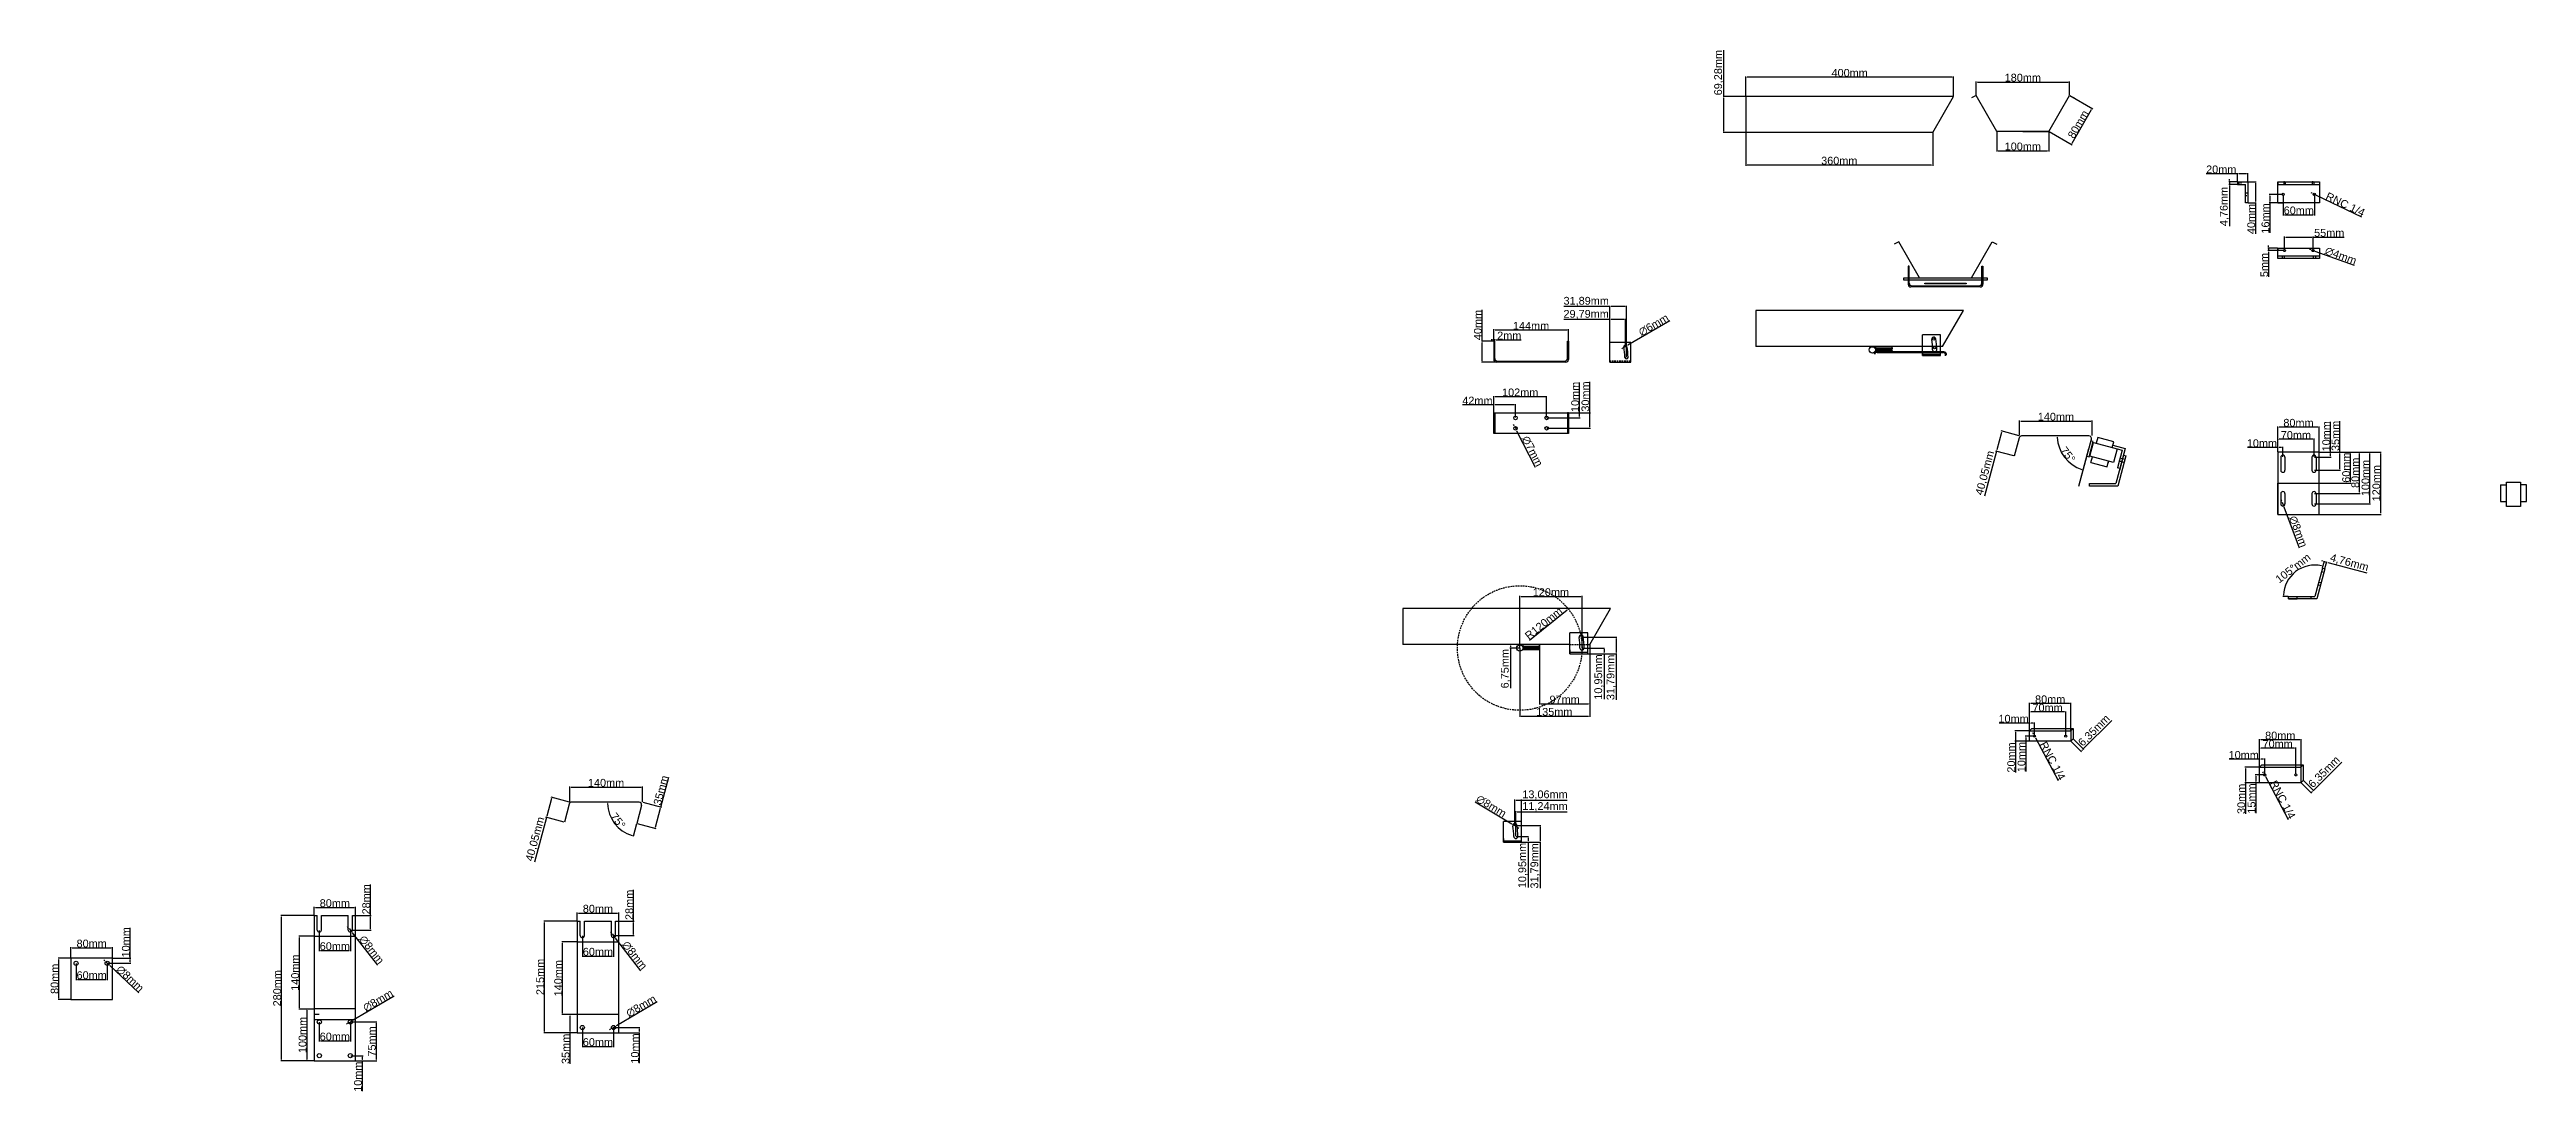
# Model space of a CAD drawing. Header units: centimetres. Extents: x -4347 to 16897, y 49426 to 109107.
# Drawn here: x 7619 to 12391, y 56750 to 58759 of the extents above; entities that cross this region are included whole.
import ezdxf

# ---------------------------------------------------------------- set-up
doc = ezdxf.new("R2010")
doc.units = ezdxf.units.CM
doc.header["$LTSCALE"] = 0.5
doc.linetypes.add('DASHED2', pattern=[9.525, 6.35, -3.175])
doc.styles.get("Standard").update_dxf_attribs({"font": 'arial.ttf'})
doc.dimstyles.new('ISO-25', dxfattribs={"dimtxt": 15, "dimasz": 2.5, "dimexe": 1.25, "dimexo": 0.625, "dimtad": 1, "dimtxsty": 'Standard', "dimcen": 2.5, "dimclrd": 1, "dimclre": 1, "dimadec": 0, "dimazin": 0, "dimtfac": 1, "dimtmove": 0, "dimatfit": 3, "dimfxl": 1, "dimarcsym": 0})

msp = doc.modelspace()

# ---------------------------------------------------------------- blocks, each defined once
blk = doc.blocks.new('*D206')
at = {"color": 1, "lineweight": -2, "transparency": 16777216}
for p, q in [((8621.5, 57310.1), (8621.5, 57339.5)), ((8624, 57338.3), (8759, 57338.3)), ((8761.5, 57310.1), (8761.5, 57339.5))]:
    blk.add_line(p, q, dxfattribs=at)
at = {"color": 1, "transparency": 16777216}
for points in [[(8624, 57338.7), (8624, 57337.9), (8621.5, 57338.3)], [(8759, 57338.7), (8759, 57337.9), (8761.5, 57338.3)]]:
    blk.add_solid(points, dxfattribs=at)
at = {"layer": 'Defpoints', "color": 0, "transparency": 16777216}
for p in [(8761.5, 57338.3), (8621.5, 57309.5), (8761.5, 57309.5)]:
    blk.add_point(p, dxfattribs=at)
at = {"color": 0, "transparency": 16777216, "insert": (8691.5, 57346.6), "char_height": 15, "attachment_point": 5}
blk.add_mtext('140mm', dxfattribs=at)
blk = doc.blocks.new('*D207')
at = {"color": 1, "lineweight": -2, "transparency": 16777216}
for p, q in [((8797.1, 57300), (8812.6, 57357.7)), ((8751.1, 57268.1), (8787.3, 57258.4)), ((8762.1, 57309.3), (8798.3, 57299.6)), ((8786.7, 57261.2), (8796.5, 57297.6))]:
    blk.add_line(p, q, dxfattribs=at)
at = {"color": 1, "transparency": 16777216}
for points in [[(8796.1, 57297.7), (8796.9, 57297.4), (8797.1, 57300)], [(8786.3, 57261.3), (8787.1, 57261.1), (8786.1, 57258.7)]]:
    blk.add_solid(points, dxfattribs=at)
at = {"layer": 'Defpoints', "color": 0, "transparency": 16777216}
for p in [(8750.5, 57268.3), (8761.5, 57309.5), (8797.1, 57300)]:
    blk.add_point(p, dxfattribs=at)
at = {"color": 0, "transparency": 16777216, "insert": (8797.2, 57332.2), "char_height": 15, "attachment_point": 5, "rotation": 75}
blk.add_mtext('35mm', dxfattribs=at)
blk = doc.blocks.new('*D208')
at = {"color": 1, "lineweight": -2, "transparency": 16777216}
for p, q in [((8586.4, 57316.4), (8577.3, 57282.5)), ((8620.9, 57309.7), (8585.9, 57319.1)), ((8576.7, 57280.1), (8553.5, 57193.7)), ((8610.6, 57271), (8575.5, 57280.4))]:
    blk.add_line(p, q, dxfattribs=at)
at = {"color": 1, "transparency": 16777216}
for points in [[(8586, 57316.5), (8586.8, 57316.3), (8587.1, 57318.8)], [(8576.9, 57282.6), (8577.7, 57282.4), (8576.7, 57280.1)]]:
    blk.add_solid(points, dxfattribs=at)
at = {"layer": 'Defpoints', "color": 0, "transparency": 16777216}
for p in [(8576.7, 57280.1), (8611.2, 57270.9), (8621.5, 57309.6)]:
    blk.add_point(p, dxfattribs=at)
at = {"color": 0, "transparency": 16777216, "insert": (8555.5, 57238.2), "char_height": 15, "attachment_point": 5, "rotation": 75}
blk.add_mtext('40,05mm', dxfattribs=at)
blk = doc.blocks.new('*D209')
at = {"color": 1, "lineweight": -2, "transparency": 16777216}
blk.add_line((8750.3, 57267.7), (8743.7, 57243.1), dxfattribs=at)
blk.add_arc((8761.5, 57309.5), 67.5, 182.123, 252.877, dxfattribs=at)
at = {"color": 1, "transparency": 16777216}
for points in [[(8693.7, 57307), (8694.5, 57307), (8694.1, 57309.5)], [(8741.8, 57245.4), (8741.5, 57244.6), (8744.1, 57244.3)]]:
    blk.add_solid(points, dxfattribs=at)
at = {"layer": 'Defpoints', "color": 0, "transparency": 16777216}
for p in [(8625.4, 57309.5), (8700.4, 57281), (8750.5, 57268.3), (8755, 57309.5), (8759.8, 57303.2)]:
    blk.add_point(p, dxfattribs=at)
at = {"color": 0, "transparency": 16777216, "insert": (8714.5, 57273.5), "char_height": 15, "attachment_point": 5, "rotation": 307.5}
blk.add_mtext('75°', dxfattribs=at)
blk = doc.blocks.new('*D210')
at = {"color": 1, "lineweight": -2, "transparency": 16777216}
for p, q in [((8635.2, 57080.3), (8571.7, 57080.3)), ((8573, 56867.8), (8573, 57077.8)), ((8635.2, 56865.3), (8571.7, 56865.3))]:
    blk.add_line(p, q, dxfattribs=at)
at = {"color": 1, "transparency": 16777216}
for points in [[(8572.6, 57077.8), (8573.4, 57077.8), (8573, 57080.3)], [(8572.6, 56867.8), (8573.4, 56867.8), (8573, 56865.3)]]:
    blk.add_solid(points, dxfattribs=at)
at = {"layer": 'Defpoints', "color": 0, "transparency": 16777216}
for p in [(8573, 57080.3), (8635.8, 57080.3), (8635.8, 56865.3)]:
    blk.add_point(p, dxfattribs=at)
at = {"color": 0, "transparency": 16777216, "insert": (8564.7, 56972.8), "char_height": 15, "attachment_point": 5, "rotation": 90}
blk.add_mtext('215mm', dxfattribs=at)
blk = doc.blocks.new('*D211')
at = {"color": 1, "lineweight": -2, "transparency": 16777216}
for p, q in [((8635.8, 57081), (8635.8, 57097)), ((8638.3, 57095.8), (8713.3, 57095.8)), ((8715.8, 57081), (8715.8, 57097))]:
    blk.add_line(p, q, dxfattribs=at)
at = {"color": 1, "transparency": 16777216}
for points in [[(8638.3, 57096.2), (8638.3, 57095.4), (8635.8, 57095.8)], [(8713.3, 57096.2), (8713.3, 57095.4), (8715.8, 57095.8)]]:
    blk.add_solid(points, dxfattribs=at)
at = {"layer": 'Defpoints', "color": 0, "transparency": 16777216}
for p in [(8635.8, 57080.3), (8715.8, 57095.8), (8715.8, 57080.3)]:
    blk.add_point(p, dxfattribs=at)
at = {"color": 0, "transparency": 16777216, "insert": (8675.8, 57104.1), "char_height": 15, "attachment_point": 5}
blk.add_mtext('80mm', dxfattribs=at)
blk = doc.blocks.new('*D212')
at = {"color": 1, "lineweight": -2, "transparency": 16777216}
for p, q in [((8645.8, 57051.7), (8645.8, 57011.7)), ((8705.8, 57051.7), (8705.8, 57011.7)), ((8648.3, 57012.9), (8703.3, 57012.9))]:
    blk.add_line(p, q, dxfattribs=at)
at = {"color": 1, "transparency": 16777216}
for points in [[(8648.3, 57013.4), (8648.3, 57012.5), (8645.8, 57012.9)], [(8703.3, 57013.4), (8703.3, 57012.5), (8705.8, 57012.9)]]:
    blk.add_solid(points, dxfattribs=at)
at = {"layer": 'Defpoints', "color": 0, "transparency": 16777216}
for p in [(8645.8, 57052.3), (8705.8, 57052.3), (8705.8, 57012.9)]:
    blk.add_point(p, dxfattribs=at)
at = {"color": 0, "transparency": 16777216, "insert": (8675.8, 57021.2), "char_height": 15, "attachment_point": 5}
blk.add_mtext('60mm', dxfattribs=at)
blk = doc.blocks.new('*D213')
at = {"color": 1, "lineweight": -2, "transparency": 16777216}
for p, q in [((8744.6, 57080.3), (8744.6, 57140.3)), ((8716.5, 57080.3), (8745.8, 57080.3)), ((8744.6, 57054.8), (8744.6, 57077.8)), ((8706.5, 57052.3), (8745.8, 57052.3))]:
    blk.add_line(p, q, dxfattribs=at)
at = {"color": 1, "transparency": 16777216}
for points in [[(8744.1, 57077.8), (8745, 57077.8), (8744.6, 57080.3)], [(8744.1, 57054.8), (8745, 57054.8), (8744.6, 57052.3)]]:
    blk.add_solid(points, dxfattribs=at)
at = {"layer": 'Defpoints', "color": 0, "transparency": 16777216}
for p in [(8715.8, 57080.3), (8744.6, 57080.3), (8705.8, 57052.3)]:
    blk.add_point(p, dxfattribs=at)
at = {"color": 0, "transparency": 16777216, "insert": (8736.3, 57111.6), "char_height": 15, "attachment_point": 5, "rotation": 90}
blk.add_mtext('28mm', dxfattribs=at)
blk = doc.blocks.new('*D214')
at = {"color": 1, "lineweight": -2, "transparency": 16777216}
for p, q in [((8701.8, 57057.5), (8700.3, 57059.4)), ((8703.4, 57055.5), (8708.3, 57049.2)), ((8758.8, 56984.7), (8709.8, 57047.2))]:
    blk.add_line(p, q, dxfattribs=at)
at = {"color": 1, "transparency": 16777216}
for points in [[(8702.2, 57057.7), (8701.5, 57057.2), (8703.4, 57055.5)], [(8710.2, 57047.5), (8709.5, 57047), (8708.3, 57049.2)]]:
    blk.add_solid(points, dxfattribs=at)
at = {"layer": 'Defpoints', "color": 0, "transparency": 16777216}
for p in [(8703.4, 57055.5), (8708.3, 57049.2)]:
    blk.add_point(p, dxfattribs=at)
at = {"color": 0, "transparency": 16777216, "insert": (8746.6, 57014.4), "char_height": 15, "attachment_point": 5, "rotation": 308.0693}
blk.add_mtext('∅8mm', dxfattribs=at)
blk = doc.blocks.new('*D215')
at = {"color": 1, "lineweight": -2, "transparency": 16777216}
for p, q in [((8635.2, 56900.3), (8620.8, 56900.3)), ((8622, 56897.8), (8622, 56867.8)), ((8635.2, 56865.3), (8620.8, 56865.3)), ((8622, 56865.3), (8622, 56805.6))]:
    blk.add_line(p, q, dxfattribs=at)
at = {"color": 1, "transparency": 16777216}
for points in [[(8621.6, 56897.8), (8622.5, 56897.8), (8622, 56900.3)], [(8621.6, 56867.8), (8622.5, 56867.8), (8622, 56865.3)]]:
    blk.add_solid(points, dxfattribs=at)
at = {"layer": 'Defpoints', "color": 0, "transparency": 16777216}
for p in [(8635.8, 56900.3), (8622, 56865.3), (8635.8, 56865.3)]:
    blk.add_point(p, dxfattribs=at)
at = {"color": 0, "transparency": 16777216, "insert": (8613.7, 56834.2), "char_height": 15, "attachment_point": 5, "rotation": 90}
blk.add_mtext('35mm', dxfattribs=at)
blk = doc.blocks.new('*D216')
at = {"color": 1, "lineweight": -2, "transparency": 16777216}
for p, q in [((8635.2, 57040.3), (8606.4, 57040.3)), ((8607.6, 56902.8), (8607.6, 57037.8)), ((8635.2, 56900.3), (8606.4, 56900.3))]:
    blk.add_line(p, q, dxfattribs=at)
at = {"color": 1, "transparency": 16777216}
for points in [[(8607.2, 57037.8), (8608, 57037.8), (8607.6, 57040.3)], [(8607.2, 56902.8), (8608, 56902.8), (8607.6, 56900.3)]]:
    blk.add_solid(points, dxfattribs=at)
at = {"layer": 'Defpoints', "color": 0, "transparency": 16777216}
for p in [(8607.6, 57040.3), (8635.8, 57040.3), (8635.8, 56900.3)]:
    blk.add_point(p, dxfattribs=at)
at = {"color": 0, "transparency": 16777216, "insert": (8599.3, 56970.3), "char_height": 15, "attachment_point": 5, "rotation": 90}
blk.add_mtext('140mm', dxfattribs=at)
blk = doc.blocks.new('*D217')
at = {"color": 1, "lineweight": -2, "transparency": 16777216}
for p, q in [((8706.5, 56875.3), (8756.7, 56875.3)), ((8716.5, 56865.3), (8756.7, 56865.3)), ((8755.5, 56872.8), (8755.5, 56867.8)), ((8755.5, 56865.3), (8755.5, 56807))]:
    blk.add_line(p, q, dxfattribs=at)
at = {"color": 1, "transparency": 16777216}
for points in [[(8755.1, 56872.8), (8755.9, 56872.8), (8755.5, 56875.3)], [(8755.1, 56867.8), (8755.9, 56867.8), (8755.5, 56865.3)]]:
    blk.add_solid(points, dxfattribs=at)
at = {"layer": 'Defpoints', "color": 0, "transparency": 16777216}
for p in [(8705.8, 56875.3), (8715.8, 56865.3), (8755.5, 56865.3)]:
    blk.add_point(p, dxfattribs=at)
at = {"color": 0, "transparency": 16777216, "insert": (8747.2, 56834.9), "char_height": 15, "attachment_point": 5, "rotation": 90}
blk.add_mtext('10mm', dxfattribs=at)
blk = doc.blocks.new('*D218')
at = {"color": 1, "lineweight": -2, "transparency": 16777216}
for p, q in [((8645.8, 56874.7), (8645.8, 56837.7)), ((8648.3, 56838.9), (8703.3, 56838.9)), ((8705.8, 56874.7), (8705.8, 56837.7))]:
    blk.add_line(p, q, dxfattribs=at)
at = {"color": 1, "transparency": 16777216}
for points in [[(8648.3, 56839.3), (8648.3, 56838.5), (8645.8, 56838.9)], [(8703.3, 56839.3), (8703.3, 56838.5), (8705.8, 56838.9)]]:
    blk.add_solid(points, dxfattribs=at)
at = {"layer": 'Defpoints', "color": 0, "transparency": 16777216}
for p in [(8645.8, 56875.3), (8705.8, 56875.3), (8705.8, 56838.9)]:
    blk.add_point(p, dxfattribs=at)
at = {"color": 0, "transparency": 16777216, "insert": (8675.8, 56847.2), "char_height": 15, "attachment_point": 5}
blk.add_mtext('60mm', dxfattribs=at)
blk = doc.blocks.new('*D219')
at = {"color": 1, "lineweight": -2, "transparency": 16777216}
for p, q in [((8790.1, 56924.8), (8711.4, 56878.6)), ((8700.2, 56872.1), (8698.1, 56870.8)), ((8702.4, 56873.3), (8709.3, 56877.4))]:
    blk.add_line(p, q, dxfattribs=at)
at = {"color": 1, "transparency": 16777216}
for points in [[(8700, 56872.4), (8700.4, 56871.7), (8702.4, 56873.3)], [(8711.2, 56879), (8711.7, 56878.3), (8709.3, 56877.4)]]:
    blk.add_solid(points, dxfattribs=at)
at = {"layer": 'Defpoints', "color": 0, "transparency": 16777216}
for p in [(8702.4, 56873.3), (8709.3, 56877.4)]:
    blk.add_point(p, dxfattribs=at)
at = {"color": 0, "transparency": 16777216, "insert": (8759, 56916.6), "char_height": 15, "attachment_point": 5, "rotation": 30.3792}
blk.add_mtext('∅8mm', dxfattribs=at)
blk = doc.blocks.new('*D220')
at = {"color": 1, "lineweight": -2, "transparency": 16777216}
for p, q in [((7659.8, 57009.1), (7636.1, 57009.1)), ((7637.4, 56931.6), (7637.4, 57006.6)), ((7659.8, 56929.1), (7636.1, 56929.1))]:
    blk.add_line(p, q, dxfattribs=at)
at = {"color": 1, "transparency": 16777216}
for points in [[(7637, 57006.6), (7637.8, 57006.6), (7637.4, 57009.1)], [(7637, 56931.6), (7637.8, 56931.6), (7637.4, 56929.1)]]:
    blk.add_solid(points, dxfattribs=at)
at = {"layer": 'Defpoints', "color": 0, "transparency": 16777216}
for p in [(7637.4, 57009.1), (7660.4, 57009.1), (7660.4, 56929.1)]:
    blk.add_point(p, dxfattribs=at)
at = {"color": 0, "transparency": 16777216, "insert": (7629.1, 56969.1), "char_height": 15, "attachment_point": 5, "rotation": 90}
blk.add_mtext('80mm', dxfattribs=at)
blk = doc.blocks.new('*D221')
at = {"color": 1, "lineweight": -2, "transparency": 16777216}
for p, q in [((7660.4, 57009.7), (7660.4, 57030)), ((7662.9, 57028.7), (7737.9, 57028.7)), ((7740.4, 57009.7), (7740.4, 57030))]:
    blk.add_line(p, q, dxfattribs=at)
at = {"color": 1, "transparency": 16777216}
for points in [[(7662.9, 57029.1), (7662.9, 57028.3), (7660.4, 57028.7)], [(7737.9, 57029.1), (7737.9, 57028.3), (7740.4, 57028.7)]]:
    blk.add_solid(points, dxfattribs=at)
at = {"layer": 'Defpoints', "color": 0, "transparency": 16777216}
for p in [(7740.4, 57028.7), (7660.4, 57009.1), (7740.4, 57009.1)]:
    blk.add_point(p, dxfattribs=at)
at = {"color": 0, "transparency": 16777216, "insert": (7700.4, 57037), "char_height": 15, "attachment_point": 5}
blk.add_mtext('80mm', dxfattribs=at)
blk = doc.blocks.new('*D222')
at = {"color": 1, "lineweight": -2, "transparency": 16777216}
for p, q in [((7670.4, 56998.5), (7670.4, 56966.5)), ((7730.4, 56998.5), (7730.4, 56966.5)), ((7672.9, 56967.8), (7727.9, 56967.8))]:
    blk.add_line(p, q, dxfattribs=at)
at = {"color": 1, "transparency": 16777216}
for points in [[(7672.9, 56968.2), (7672.9, 56967.3), (7670.4, 56967.8)], [(7727.9, 56968.2), (7727.9, 56967.3), (7730.4, 56967.8)]]:
    blk.add_solid(points, dxfattribs=at)
at = {"layer": 'Defpoints', "color": 0, "transparency": 16777216}
for p in [(7670.4, 56999.1), (7730.4, 56999.1), (7730.4, 56967.8)]:
    blk.add_point(p, dxfattribs=at)
at = {"color": 0, "transparency": 16777216, "insert": (7700.4, 56976), "char_height": 15, "attachment_point": 5}
blk.add_mtext('60mm', dxfattribs=at)
blk = doc.blocks.new('*D223')
at = {"color": 1, "lineweight": -2, "transparency": 16777216}
for p, q in [((7774.6, 57009.1), (7774.6, 57067.4)), ((7731, 56999.1), (7775.8, 56999.1)), ((7741, 57009.1), (7775.8, 57009.1)), ((7774.6, 57001.6), (7774.6, 57006.6))]:
    blk.add_line(p, q, dxfattribs=at)
at = {"color": 1, "transparency": 16777216}
for points in [[(7774.1, 57006.6), (7775, 57006.6), (7774.6, 57009.1)], [(7774.1, 57001.6), (7775, 57001.6), (7774.6, 56999.1)]]:
    blk.add_solid(points, dxfattribs=at)
at = {"layer": 'Defpoints', "color": 0, "transparency": 16777216}
for p in [(7730.4, 56999.1), (7740.4, 57009.1), (7774.6, 57009.1)]:
    blk.add_point(p, dxfattribs=at)
at = {"color": 0, "transparency": 16777216, "insert": (7766.3, 57039.5), "char_height": 15, "attachment_point": 5, "rotation": 90}
blk.add_mtext('10mm', dxfattribs=at)
blk = doc.blocks.new('*D224')
at = {"color": 1, "lineweight": -2, "transparency": 16777216}
for p, q in [((7725.6, 57003.6), (7723.8, 57005.3)), ((7727.5, 57001.8), (7733.3, 56996.4)), ((7791, 56942), (7735.1, 56994.6))]:
    blk.add_line(p, q, dxfattribs=at)
at = {"color": 1, "transparency": 16777216}
for points in [[(7725.9, 57003.9), (7725.4, 57003.3), (7727.5, 57001.8)], [(7735.4, 56995), (7734.8, 56994.3), (7733.3, 56996.4)]]:
    blk.add_solid(points, dxfattribs=at)
at = {"layer": 'Defpoints', "color": 0, "transparency": 16777216}
for p in [(7727.5, 57001.8), (7733.3, 56996.4)]:
    blk.add_point(p, dxfattribs=at)
at = {"color": 0, "transparency": 16777216, "insert": (7774.4, 56969.5), "char_height": 15, "attachment_point": 5, "rotation": 316.6964}
blk.add_mtext('∅8mm', dxfattribs=at)
blk = doc.blocks.new('*D374')
at = {"color": 1, "lineweight": -2, "transparency": 16777216}
for p, q in [((8128.3, 57091), (8064.8, 57091)), ((8066.1, 56813.5), (8066.1, 57088.5)), ((8128.3, 56811), (8064.8, 56811))]:
    blk.add_line(p, q, dxfattribs=at)
at = {"color": 1, "transparency": 16777216}
for points in [[(8065.6, 57088.5), (8066.5, 57088.5), (8066.1, 57091)], [(8065.6, 56813.5), (8066.5, 56813.5), (8066.1, 56811)]]:
    blk.add_solid(points, dxfattribs=at)
at = {"layer": 'Defpoints', "color": 0, "transparency": 16777216}
for p in [(8066.1, 57091), (8128.9, 57091), (8128.9, 56811)]:
    blk.add_point(p, dxfattribs=at)
at = {"color": 0, "transparency": 16777216, "insert": (8057.8, 56951), "char_height": 15, "attachment_point": 5, "rotation": 90}
blk.add_mtext('280mm', dxfattribs=at)
blk = doc.blocks.new('*D375')
at = {"color": 1, "lineweight": -2, "transparency": 16777216}
for p, q in [((8128.9, 57091.7), (8128.9, 57107.7)), ((8131.4, 57106.5), (8206.4, 57106.5)), ((8208.9, 57091.7), (8208.9, 57107.7))]:
    blk.add_line(p, q, dxfattribs=at)
at = {"color": 1, "transparency": 16777216}
for points in [[(8131.4, 57106.9), (8131.4, 57106.1), (8128.9, 57106.5)], [(8206.4, 57106.9), (8206.4, 57106.1), (8208.9, 57106.5)]]:
    blk.add_solid(points, dxfattribs=at)
at = {"layer": 'Defpoints', "color": 0, "transparency": 16777216}
for p in [(8128.9, 57091), (8208.9, 57106.5), (8208.9, 57091)]:
    blk.add_point(p, dxfattribs=at)
at = {"color": 0, "transparency": 16777216, "insert": (8168.9, 57114.8), "char_height": 15, "attachment_point": 5}
blk.add_mtext('80mm', dxfattribs=at)
blk = doc.blocks.new('*D376')
at = {"color": 1, "lineweight": -2, "transparency": 16777216}
for p, q in [((8138.9, 57062.4), (8138.9, 57022.4)), ((8198.9, 57062.4), (8198.9, 57022.4)), ((8141.4, 57023.6), (8196.4, 57023.6))]:
    blk.add_line(p, q, dxfattribs=at)
at = {"color": 1, "transparency": 16777216}
for points in [[(8141.4, 57024.1), (8141.4, 57023.2), (8138.9, 57023.6)], [(8196.4, 57024.1), (8196.4, 57023.2), (8198.9, 57023.6)]]:
    blk.add_solid(points, dxfattribs=at)
at = {"layer": 'Defpoints', "color": 0, "transparency": 16777216}
for p in [(8138.9, 57063), (8198.9, 57063), (8198.9, 57023.6)]:
    blk.add_point(p, dxfattribs=at)
at = {"color": 0, "transparency": 16777216, "insert": (8168.9, 57031.9), "char_height": 15, "attachment_point": 5}
blk.add_mtext('60mm', dxfattribs=at)
blk = doc.blocks.new('*D377')
at = {"color": 1, "lineweight": -2, "transparency": 16777216}
for p, q in [((8237.6, 57091), (8237.6, 57151)), ((8209.5, 57091), (8238.9, 57091)), ((8237.6, 57065.5), (8237.6, 57088.5)), ((8199.5, 57063), (8238.9, 57063))]:
    blk.add_line(p, q, dxfattribs=at)
at = {"color": 1, "transparency": 16777216}
for points in [[(8237.2, 57088.5), (8238.1, 57088.5), (8237.6, 57091)], [(8237.2, 57065.5), (8238.1, 57065.5), (8237.6, 57063)]]:
    blk.add_solid(points, dxfattribs=at)
at = {"layer": 'Defpoints', "color": 0, "transparency": 16777216}
for p in [(8208.9, 57091), (8237.6, 57091), (8198.9, 57063)]:
    blk.add_point(p, dxfattribs=at)
at = {"color": 0, "transparency": 16777216, "insert": (8229.4, 57122.3), "char_height": 15, "attachment_point": 5, "rotation": 90}
blk.add_mtext('28mm', dxfattribs=at)
blk = doc.blocks.new('*D378')
at = {"color": 1, "lineweight": -2, "transparency": 16777216}
for p, q in [((8194.9, 57068.2), (8193.4, 57070.1)), ((8196.4, 57066.2), (8201.4, 57059.9)), ((8251.9, 56995.4), (8202.9, 57057.9))]:
    blk.add_line(p, q, dxfattribs=at)
at = {"color": 1, "transparency": 16777216}
for points in [[(8195.2, 57068.4), (8194.6, 57067.9), (8196.4, 57066.2)], [(8203.3, 57058.2), (8202.6, 57057.7), (8201.4, 57059.9)]]:
    blk.add_solid(points, dxfattribs=at)
at = {"layer": 'Defpoints', "color": 0, "transparency": 16777216}
for p in [(8196.4, 57066.2), (8201.4, 57059.9)]:
    blk.add_point(p, dxfattribs=at)
at = {"color": 0, "transparency": 16777216, "insert": (8239.7, 57025.1), "char_height": 15, "attachment_point": 5, "rotation": 308.0693}
blk.add_mtext('∅8mm', dxfattribs=at)
blk = doc.blocks.new('*D379')
at = {"color": 1, "lineweight": -2, "transparency": 16777216}
for p, q in [((8128.3, 56911), (8113.9, 56911)), ((8115.1, 56908.5), (8115.1, 56813.5)), ((8128.3, 56811), (8113.9, 56811))]:
    blk.add_line(p, q, dxfattribs=at)
at = {"color": 1, "transparency": 16777216}
for points in [[(8114.7, 56908.5), (8115.5, 56908.5), (8115.1, 56911)], [(8114.7, 56813.5), (8115.5, 56813.5), (8115.1, 56811)]]:
    blk.add_solid(points, dxfattribs=at)
at = {"layer": 'Defpoints', "color": 0, "transparency": 16777216}
for p in [(8128.9, 56911), (8115.1, 56811), (8128.9, 56811)]:
    blk.add_point(p, dxfattribs=at)
at = {"color": 0, "transparency": 16777216, "insert": (8106.8, 56861), "char_height": 15, "attachment_point": 5, "rotation": 90}
blk.add_mtext('100mm', dxfattribs=at)
blk = doc.blocks.new('*D380')
at = {"color": 1, "lineweight": -2, "transparency": 16777216}
for p, q in [((8128.3, 57051), (8099.4, 57051)), ((8100.7, 56913.5), (8100.7, 57048.5)), ((8128.3, 56911), (8099.4, 56911))]:
    blk.add_line(p, q, dxfattribs=at)
at = {"color": 1, "transparency": 16777216}
for points in [[(8100.3, 57048.5), (8101.1, 57048.5), (8100.7, 57051)], [(8100.3, 56913.5), (8101.1, 56913.5), (8100.7, 56911)]]:
    blk.add_solid(points, dxfattribs=at)
at = {"layer": 'Defpoints', "color": 0, "transparency": 16777216}
for p in [(8100.7, 57051), (8128.9, 57051), (8128.9, 56911)]:
    blk.add_point(p, dxfattribs=at)
at = {"color": 0, "transparency": 16777216, "insert": (8092.4, 56981), "char_height": 15, "attachment_point": 5, "rotation": 90}
blk.add_mtext('140mm', dxfattribs=at)
blk = doc.blocks.new('*D381')
at = {"color": 1, "lineweight": -2, "transparency": 16777216}
for p, q in [((8199.5, 56886), (8249.8, 56886)), ((8248.6, 56883.5), (8248.6, 56813.5)), ((8209.5, 56811), (8249.8, 56811))]:
    blk.add_line(p, q, dxfattribs=at)
at = {"color": 1, "transparency": 16777216}
for points in [[(8248.1, 56883.5), (8249, 56883.5), (8248.6, 56886)], [(8248.1, 56813.5), (8249, 56813.5), (8248.6, 56811)]]:
    blk.add_solid(points, dxfattribs=at)
at = {"layer": 'Defpoints', "color": 0, "transparency": 16777216}
for p in [(8198.9, 56886), (8208.9, 56811), (8248.6, 56811)]:
    blk.add_point(p, dxfattribs=at)
at = {"color": 0, "transparency": 16777216, "insert": (8240.3, 56848.5), "char_height": 15, "attachment_point": 5, "rotation": 90}
blk.add_mtext('75mm', dxfattribs=at)
blk = doc.blocks.new('*D382')
at = {"color": 1, "lineweight": -2, "transparency": 16777216}
for p, q in [((8138.9, 56885.4), (8138.9, 56848.4)), ((8198.9, 56885.4), (8198.9, 56848.4)), ((8141.4, 56849.6), (8196.4, 56849.6))]:
    blk.add_line(p, q, dxfattribs=at)
at = {"color": 1, "transparency": 16777216}
for points in [[(8141.4, 56850), (8141.4, 56849.2), (8138.9, 56849.6)], [(8196.4, 56850), (8196.4, 56849.2), (8198.9, 56849.6)]]:
    blk.add_solid(points, dxfattribs=at)
at = {"layer": 'Defpoints', "color": 0, "transparency": 16777216}
for p in [(8138.9, 56886), (8198.9, 56886), (8198.9, 56849.6)]:
    blk.add_point(p, dxfattribs=at)
at = {"color": 0, "transparency": 16777216, "insert": (8168.9, 56857.9), "char_height": 15, "attachment_point": 5}
blk.add_mtext('60mm', dxfattribs=at)
blk = doc.blocks.new('*D383')
at = {"color": 1, "lineweight": -2, "transparency": 16777216}
for p, q in [((8283.2, 56935.5), (8204.5, 56889.3)), ((8195.5, 56884), (8202.4, 56888.1)), ((8193.3, 56882.8), (8191.2, 56881.5))]:
    blk.add_line(p, q, dxfattribs=at)
at = {"color": 1, "transparency": 16777216}
for points in [[(8204.3, 56889.7), (8204.7, 56889), (8202.4, 56888.1)], [(8193.1, 56883.1), (8193.5, 56882.4), (8195.5, 56884)]]:
    blk.add_solid(points, dxfattribs=at)
at = {"layer": 'Defpoints', "color": 0, "transparency": 16777216}
for p in [(8202.4, 56888.1), (8195.5, 56884)]:
    blk.add_point(p, dxfattribs=at)
at = {"color": 0, "transparency": 16777216, "insert": (8252.1, 56927.3), "char_height": 15, "attachment_point": 5, "rotation": 30.3792}
blk.add_mtext('∅8mm', dxfattribs=at)
blk = doc.blocks.new('*D384')
at = {"color": 1, "lineweight": -2, "transparency": 16777216}
for p, q in [((8199.5, 56821), (8223.2, 56821)), ((8209.5, 56811), (8223.2, 56811)), ((8221.9, 56818.5), (8221.9, 56813.5)), ((8221.9, 56811), (8221.9, 56752.7))]:
    blk.add_line(p, q, dxfattribs=at)
at = {"color": 1, "transparency": 16777216}
for points in [[(8221.5, 56818.5), (8222.3, 56818.5), (8221.9, 56821)], [(8221.5, 56813.5), (8222.3, 56813.5), (8221.9, 56811)]]:
    blk.add_solid(points, dxfattribs=at)
at = {"layer": 'Defpoints', "color": 0, "transparency": 16777216}
for p in [(8198.9, 56821), (8208.9, 56811), (8221.9, 56811)]:
    blk.add_point(p, dxfattribs=at)
at = {"color": 0, "transparency": 16777216, "insert": (8213.6, 56780.6), "char_height": 15, "attachment_point": 5, "rotation": 90}
blk.add_mtext('10mm', dxfattribs=at)
blk = doc.blocks.new('*D333')
at = {"color": 1, "lineweight": -2, "transparency": 16777216}
for p, q in [((11433.1, 57446.6), (11405.8, 57446.6)), ((11433.1, 57426.6), (11405.8, 57426.6)), ((11407.1, 57444.1), (11407.1, 57429.1)), ((11407.1, 57426.6), (11407.1, 57366.6))]:
    blk.add_line(p, q, dxfattribs=at)
at = {"color": 1, "transparency": 16777216}
for points in [[(11406.6, 57444.1), (11407.5, 57444.1), (11407.1, 57446.6)], [(11406.6, 57429.1), (11407.5, 57429.1), (11407.1, 57426.6)]]:
    blk.add_solid(points, dxfattribs=at)
at = {"layer": 'Defpoints', "color": 0, "transparency": 16777216}
for p in [(11407.1, 57426.6), (11433.8, 57446.6), (11433.8, 57426.6)]:
    blk.add_point(p, dxfattribs=at)
at = {"color": 0, "transparency": 16777216, "insert": (11398.8, 57395.4), "char_height": 15, "attachment_point": 5, "rotation": 90}
blk.add_mtext('20mm', dxfattribs=at)
blk = doc.blocks.new('*D334')
at = {"color": 1, "lineweight": -2, "transparency": 16777216}
for p, q in [((11537.6, 57411.8), (11592.3, 57466.4)), ((11514.2, 57426.2), (11534, 57406.4)), ((11518.7, 57430.7), (11538.5, 57410.9)), ((11534.9, 57409), (11535.8, 57410))]:
    blk.add_line(p, q, dxfattribs=at)
at = {"color": 1, "transparency": 16777216}
for points in [[(11535.6, 57410.3), (11536.1, 57409.7), (11537.6, 57411.8)], [(11534.6, 57409.3), (11535.2, 57408.7), (11533.1, 57407.3)]]:
    blk.add_solid(points, dxfattribs=at)
at = {"layer": 'Defpoints', "color": 0, "transparency": 16777216}
for p in [(11513.8, 57426.6), (11518.2, 57431.1), (11537.6, 57411.8)]:
    blk.add_point(p, dxfattribs=at)
at = {"color": 0, "transparency": 16777216, "insert": (11559, 57446.8), "char_height": 15, "attachment_point": 5, "rotation": 45}
blk.add_mtext('6,35mm', dxfattribs=at)
blk = doc.blocks.new('*D335')
at = {"color": 1, "lineweight": -2, "transparency": 16777216}
for p, q in [((11433.8, 57461.7), (11375.4, 57461.7)), ((11433.8, 57447.3), (11433.8, 57463)), ((11441.3, 57461.7), (11436.3, 57461.7)), ((11443.8, 57437.3), (11443.8, 57463))]:
    blk.add_line(p, q, dxfattribs=at)
at = {"color": 1, "transparency": 16777216}
for points in [[(11436.3, 57462.1), (11436.3, 57461.3), (11433.8, 57461.7)], [(11441.3, 57462.1), (11441.3, 57461.3), (11443.8, 57461.7)]]:
    blk.add_solid(points, dxfattribs=at)
at = {"layer": 'Defpoints', "color": 0, "transparency": 16777216}
for p in [(11433.8, 57461.7), (11433.8, 57446.6), (11443.8, 57436.6)]:
    blk.add_point(p, dxfattribs=at)
at = {"color": 0, "transparency": 16777216, "insert": (11403.3, 57470), "char_height": 15, "attachment_point": 5}
blk.add_mtext('10mm', dxfattribs=at)
blk = doc.blocks.new('*D336')
at = {"color": 1, "lineweight": -2, "transparency": 16777216}
for p, q in [((11433.8, 57447.3), (11433.8, 57484.3)), ((11501.3, 57483.1), (11436.3, 57483.1)), ((11503.8, 57437.3), (11503.8, 57484.3))]:
    blk.add_line(p, q, dxfattribs=at)
at = {"color": 1, "transparency": 16777216}
for points in [[(11436.3, 57483.5), (11436.3, 57482.6), (11433.8, 57483.1)], [(11501.3, 57483.5), (11501.3, 57482.6), (11503.8, 57483.1)]]:
    blk.add_solid(points, dxfattribs=at)
at = {"layer": 'Defpoints', "color": 0, "transparency": 16777216}
for p in [(11433.8, 57483.1), (11433.8, 57446.6), (11503.8, 57436.6)]:
    blk.add_point(p, dxfattribs=at)
at = {"color": 0, "transparency": 16777216, "insert": (11468.8, 57491.3), "char_height": 15, "attachment_point": 5}
blk.add_mtext('70mm', dxfattribs=at)
blk = doc.blocks.new('*D337')
at = {"color": 1, "lineweight": -2, "transparency": 16777216}
for p, q in [((11433.8, 57447.3), (11433.8, 57500.4)), ((11511.3, 57499.1), (11436.3, 57499.1)), ((11513.8, 57447.3), (11513.8, 57500.4))]:
    blk.add_line(p, q, dxfattribs=at)
at = {"color": 1, "transparency": 16777216}
for points in [[(11436.3, 57499.5), (11436.3, 57498.7), (11433.8, 57499.1)], [(11511.3, 57499.5), (11511.3, 57498.7), (11513.8, 57499.1)]]:
    blk.add_solid(points, dxfattribs=at)
at = {"layer": 'Defpoints', "color": 0, "transparency": 16777216}
for p in [(11433.8, 57499.1), (11433.8, 57446.6), (11513.8, 57446.6)]:
    blk.add_point(p, dxfattribs=at)
at = {"color": 0, "transparency": 16777216, "insert": (11473.8, 57507.4), "char_height": 15, "attachment_point": 5}
blk.add_mtext('80mm', dxfattribs=at)
blk = doc.blocks.new('*D338')
at = {"color": 1, "lineweight": -2, "transparency": 16777216}
for p, q in [((11443.1, 57436.6), (11425.6, 57436.6)), ((11433.1, 57426.6), (11425.6, 57426.6)), ((11426.9, 57434.1), (11426.9, 57429.1)), ((11426.9, 57426.6), (11426.9, 57368.3))]:
    blk.add_line(p, q, dxfattribs=at)
at = {"color": 1, "transparency": 16777216}
for points in [[(11426.5, 57434.1), (11427.3, 57434.1), (11426.9, 57436.6)], [(11426.5, 57429.1), (11427.3, 57429.1), (11426.9, 57426.6)]]:
    blk.add_solid(points, dxfattribs=at)
at = {"layer": 'Defpoints', "color": 0, "transparency": 16777216}
for p in [(11426.9, 57426.6), (11433.8, 57426.6), (11443.8, 57436.6)]:
    blk.add_point(p, dxfattribs=at)
at = {"color": 0, "transparency": 16777216, "insert": (11418.6, 57396.2), "char_height": 15, "attachment_point": 5, "rotation": 90}
blk.add_mtext('10mm', dxfattribs=at)
blk = doc.blocks.new('*D339')
at = {"color": 1, "lineweight": -2, "transparency": 16777216}
for p, q in [((11441.6, 57440.6), (11440.5, 57442.8)), ((11442.8, 57438.4), (11444.7, 57434.9)), ((11489.6, 57350.2), (11445.9, 57432.7))]:
    blk.add_line(p, q, dxfattribs=at)
at = {"color": 1, "transparency": 16777216}
for points in [[(11442, 57440.8), (11441.3, 57440.4), (11442.8, 57438.4)], [(11446.2, 57432.9), (11445.5, 57432.5), (11444.7, 57434.9)]]:
    blk.add_solid(points, dxfattribs=at)
at = {"layer": 'Defpoints', "color": 0, "transparency": 16777216}
for p in [(11442.8, 57438.4), (11444.7, 57434.9)]:
    blk.add_point(p, dxfattribs=at)
at = {"color": 0, "transparency": 16777216, "insert": (11478.5, 57389), "char_height": 15, "attachment_point": 5, "rotation": 297.9621}
blk.add_mtext('RNC 1/4', dxfattribs=at)
blk = doc.blocks.new('*D308')
at = {"color": 1, "lineweight": -2, "transparency": 16777216}
for p, q in [((11414.9, 58015.3), (11414.9, 58044.7)), ((11417.4, 58043.5), (11552.4, 58043.5)), ((11554.9, 58015.3), (11554.9, 58044.7))]:
    blk.add_line(p, q, dxfattribs=at)
at = {"color": 1, "transparency": 16777216}
for points in [[(11417.4, 58043.9), (11417.4, 58043), (11414.9, 58043.5)], [(11552.4, 58043.9), (11552.4, 58043), (11554.9, 58043.5)]]:
    blk.add_solid(points, dxfattribs=at)
at = {"layer": 'Defpoints', "color": 0, "transparency": 16777216}
for p in [(11554.9, 58043.5), (11414.9, 58014.7), (11554.9, 58014.7)]:
    blk.add_point(p, dxfattribs=at)
at = {"color": 0, "transparency": 16777216, "insert": (11484.9, 58051.7), "char_height": 15, "attachment_point": 5}
blk.add_mtext('140mm', dxfattribs=at)
blk = doc.blocks.new('*D340')
at = {"color": 1, "lineweight": -2, "transparency": 16777216}
for p, q in [((11370.1, 57985.3), (11347, 57898.8)), ((11404, 57976.2), (11368.9, 57985.6)), ((11379.8, 58021.5), (11370.8, 57987.7)), ((11414.4, 58014.9), (11379.3, 58024.3))]:
    blk.add_line(p, q, dxfattribs=at)
at = {"color": 1, "transparency": 16777216}
for points in [[(11370.4, 57987.8), (11371.2, 57987.6), (11370.1, 57985.3)], [(11379.4, 58021.7), (11380.2, 58021.4), (11380.5, 58024)]]:
    blk.add_solid(points, dxfattribs=at)
at = {"layer": 'Defpoints', "color": 0, "transparency": 16777216}
for p in [(11370.1, 57985.3), (11415, 58014.7), (11404.6, 57976)]:
    blk.add_point(p, dxfattribs=at)
at = {"color": 0, "transparency": 16777216, "insert": (11348.9, 57943.3), "char_height": 15, "attachment_point": 5, "rotation": 75}
blk.add_mtext('40,05mm', dxfattribs=at)
blk = doc.blocks.new('*D341')
at = {"color": 1, "lineweight": -2, "transparency": 16777216}
blk.add_arc((11554.9, 58014.7), 67.5, 182.123, 252.877, dxfattribs=at)
at = {"color": 1, "transparency": 16777216}
for points in [[(11487.1, 58012.2), (11487.9, 58012.2), (11487.5, 58014.7)], [(11535.2, 57950.6), (11535, 57949.8), (11537.5, 57949.5)]]:
    blk.add_solid(points, dxfattribs=at)
at = {"layer": 'Defpoints', "color": 0, "transparency": 16777216}
for p in [(11418.8, 58014.7), (11493.8, 57986.2), (11548.4, 58014.7), (11553.3, 58008.4), (11529.1, 57918.1)]:
    blk.add_point(p, dxfattribs=at)
at = {"color": 0, "transparency": 16777216, "insert": (11508, 57978.6), "char_height": 15, "attachment_point": 5, "rotation": 307.5}
blk.add_mtext('75°', dxfattribs=at)
blk = doc.blocks.new('*D342')
at = {"color": 1, "lineweight": -2, "transparency": 16777216}
for p, q in [((11371.1, 58600.8), (11371.1, 58562.6)), ((11373.6, 58563.9), (11468.6, 58563.9)), ((11471.1, 58600.8), (11471.1, 58562.6))]:
    blk.add_line(p, q, dxfattribs=at)
at = {"color": 1, "transparency": 16777216}
for points in [[(11373.6, 58564.3), (11373.6, 58563.5), (11371.1, 58563.9)], [(11468.6, 58564.3), (11468.6, 58563.5), (11471.1, 58563.9)]]:
    blk.add_solid(points, dxfattribs=at)
at = {"layer": 'Defpoints', "color": 0, "transparency": 16777216}
for p in [(11371.1, 58601.4), (11471.1, 58601.4), (11471.1, 58563.9)]:
    blk.add_point(p, dxfattribs=at)
at = {"color": 0, "transparency": 16777216, "insert": (11421.1, 58572.2), "char_height": 15, "attachment_point": 5}
blk.add_mtext('100mm', dxfattribs=at)
blk = doc.blocks.new('*D343')
at = {"color": 1, "lineweight": -2, "transparency": 16777216}
for p, q in [((11331.1, 58671.3), (11331.1, 58697.7)), ((11333.6, 58696.4), (11508.6, 58696.4)), ((11511.1, 58671.3), (11511.1, 58697.7))]:
    blk.add_line(p, q, dxfattribs=at)
at = {"color": 1, "transparency": 16777216}
for points in [[(11333.6, 58696.9), (11333.6, 58696), (11331.1, 58696.4)], [(11508.6, 58696.9), (11508.6, 58696), (11511.1, 58696.4)]]:
    blk.add_solid(points, dxfattribs=at)
at = {"layer": 'Defpoints', "color": 0, "transparency": 16777216}
for p in [(11331.1, 58670.7), (11511.1, 58696.4), (11511.1, 58670.7)]:
    blk.add_point(p, dxfattribs=at)
at = {"color": 0, "transparency": 16777216, "insert": (11421.1, 58704.7), "char_height": 15, "attachment_point": 5}
blk.add_mtext('180mm', dxfattribs=at)
blk = doc.blocks.new('*D344')
at = {"color": 1, "lineweight": -2, "transparency": 16777216}
for p, q in [((10887.5, 58598.8), (10887.5, 58535.2)), ((11247.5, 58598.8), (11247.5, 58535.2)), ((11245, 58536.5), (10890, 58536.5))]:
    blk.add_line(p, q, dxfattribs=at)
at = {"color": 1, "transparency": 16777216}
for points in [[(10890, 58536.9), (10890, 58536), (10887.5, 58536.5)], [(11245, 58536.9), (11245, 58536), (11247.5, 58536.5)]]:
    blk.add_solid(points, dxfattribs=at)
at = {"layer": 'Defpoints', "color": 0, "transparency": 16777216}
for p in [(10887.5, 58599.4), (11247.5, 58599.4), (10887.5, 58536.5)]:
    blk.add_point(p, dxfattribs=at)
at = {"color": 0, "transparency": 16777216, "insert": (11067.5, 58544.8), "char_height": 15, "attachment_point": 5}
blk.add_mtext('360mm', dxfattribs=at)
blk = doc.blocks.new('*D345')
at = {"color": 1, "lineweight": -2, "transparency": 16777216}
for p, q in [((10887.5, 58669.3), (10887.5, 58706.9)), ((11285, 58705.6), (10890, 58705.6)), ((11287.5, 58669.3), (11287.5, 58706.9))]:
    blk.add_line(p, q, dxfattribs=at)
at = {"color": 1, "transparency": 16777216}
for points in [[(10890, 58706), (10890, 58705.2), (10887.5, 58705.6)], [(11285, 58706), (11285, 58705.2), (11287.5, 58705.6)]]:
    blk.add_solid(points, dxfattribs=at)
at = {"layer": 'Defpoints', "color": 0, "transparency": 16777216}
for p in [(10887.5, 58705.6), (10887.5, 58668.7), (11287.5, 58668.7)]:
    blk.add_point(p, dxfattribs=at)
at = {"color": 0, "transparency": 16777216, "insert": (11087.5, 58713.9), "char_height": 15, "attachment_point": 5}
blk.add_mtext('400mm', dxfattribs=at)
blk = doc.blocks.new('*D346')
at = {"color": 1, "lineweight": -2, "transparency": 16777216}
for p, q in [((11511.7, 58670.4), (11556.1, 58644.7)), ((11516.2, 58578.3), (11553.7, 58643.2)), ((11471.7, 58601.1), (11516.1, 58575.5))]:
    blk.add_line(p, q, dxfattribs=at)
at = {"color": 1, "transparency": 16777216}
for points in [[(11553.4, 58643.4), (11554.1, 58643), (11555, 58645.4)], [(11515.9, 58578.5), (11516.6, 58578), (11515, 58576.1)]]:
    blk.add_solid(points, dxfattribs=at)
at = {"layer": 'Defpoints', "color": 0, "transparency": 16777216}
for p in [(11511.1, 58670.7), (11555, 58645.4), (11471.1, 58601.4)]:
    blk.add_point(p, dxfattribs=at)
at = {"color": 0, "transparency": 16777216, "insert": (11527.8, 58614.9), "char_height": 15, "attachment_point": 5, "rotation": 60}
blk.add_mtext('80mm', dxfattribs=at)
blk = doc.blocks.new('*D347')
at = {"color": 1, "lineweight": -2, "transparency": 16777216}
for p, q in [((11834.6, 58519.7), (11774.6, 58519.7)), ((11834.6, 58504.6), (11834.6, 58520.9)), ((11852.1, 58519.7), (11837.1, 58519.7)), ((11854.6, 58504.6), (11854.6, 58520.9))]:
    blk.add_line(p, q, dxfattribs=at)
at = {"color": 1, "transparency": 16777216}
for points in [[(11837.1, 58520.1), (11837.1, 58519.3), (11834.6, 58519.7)], [(11852.1, 58520.1), (11852.1, 58519.3), (11854.6, 58519.7)]]:
    blk.add_solid(points, dxfattribs=at)
at = {"layer": 'Defpoints', "color": 0, "transparency": 16777216}
for p in [(11834.6, 58519.7), (11834.6, 58504), (11854.6, 58504)]:
    blk.add_point(p, dxfattribs=at)
at = {"color": 0, "transparency": 16777216, "insert": (11803.4, 58528), "char_height": 15, "attachment_point": 5}
blk.add_mtext('20mm', dxfattribs=at)
blk = doc.blocks.new('*D348')
at = {"color": 1, "lineweight": -2, "transparency": 16777216}
for p, q in [((11855.2, 58504), (11870.7, 58504)), ((11855.2, 58464), (11870.7, 58464)), ((11869.5, 58501.5), (11869.5, 58466.5)), ((11869.5, 58464), (11869.5, 58403.7))]:
    blk.add_line(p, q, dxfattribs=at)
at = {"color": 1, "transparency": 16777216}
for points in [[(11869.1, 58501.5), (11869.9, 58501.5), (11869.5, 58504)], [(11869.1, 58466.5), (11869.9, 58466.5), (11869.5, 58464)]]:
    blk.add_solid(points, dxfattribs=at)
at = {"layer": 'Defpoints', "color": 0, "transparency": 16777216}
for p in [(11854.6, 58504), (11854.6, 58464), (11869.5, 58464)]:
    blk.add_point(p, dxfattribs=at)
at = {"color": 0, "transparency": 16777216, "insert": (11861.2, 58432.6), "char_height": 15, "attachment_point": 5, "rotation": 90}
blk.add_mtext('40mm', dxfattribs=at)
blk = doc.blocks.new('*D349')
at = {"color": 1, "lineweight": -2, "transparency": 16777216}
for p, q in [((11819.5, 58506.5), (11819.5, 58509)), ((11834, 58504), (11818.2, 58504)), ((11834, 58499.3), (11818.2, 58499.3)), ((11819.5, 58504), (11819.5, 58499.3)), ((11819.5, 58496.8), (11819.5, 58418.9))]:
    blk.add_line(p, q, dxfattribs=at)
at = {"color": 1, "transparency": 16777216}
for points in [[(11819, 58506.5), (11819.9, 58506.5), (11819.5, 58504)], [(11819, 58496.8), (11819.9, 58496.8), (11819.5, 58499.3)]]:
    blk.add_solid(points, dxfattribs=at)
at = {"layer": 'Defpoints', "color": 0, "transparency": 16777216}
for p in [(11819.5, 58499.3), (11834.6, 58504), (11834.6, 58499.3)]:
    blk.add_point(p, dxfattribs=at)
at = {"color": 0, "transparency": 16777216, "insert": (11809.8, 58456.6), "char_height": 15, "attachment_point": 5, "rotation": 90}
blk.add_mtext('4,76mm', dxfattribs=at)
blk = doc.blocks.new('*D350')
at = {"color": 1, "lineweight": -2, "transparency": 16777216}
for p, q in [((11922.8, 58479.4), (11922.8, 58439.5)), ((11982.8, 58479.4), (11982.8, 58439.5)), ((11925.3, 58440.7), (11980.3, 58440.7))]:
    blk.add_line(p, q, dxfattribs=at)
at = {"color": 1, "transparency": 16777216}
for points in [[(11925.3, 58441.2), (11925.3, 58440.3), (11922.8, 58440.7)], [(11980.3, 58441.2), (11980.3, 58440.3), (11982.8, 58440.7)]]:
    blk.add_solid(points, dxfattribs=at)
at = {"layer": 'Defpoints', "color": 0, "transparency": 16777216}
for p in [(11922.8, 58480), (11982.8, 58480), (11982.8, 58440.7)]:
    blk.add_point(p, dxfattribs=at)
at = {"color": 0, "transparency": 16777216, "insert": (11952.8, 58449), "char_height": 15, "attachment_point": 5}
blk.add_mtext('60mm', dxfattribs=at)
blk = doc.blocks.new('*D309')
at = {"color": 1, "lineweight": -2, "transparency": 16777216}
for p, q in [((11978.7, 58482), (11976.5, 58483)), ((11981, 58480.9), (11984.6, 58479.2)), ((12074.6, 58436.1), (11986.8, 58478.1))]:
    blk.add_line(p, q, dxfattribs=at)
at = {"color": 1, "transparency": 16777216}
for points in [[(11978.9, 58482.3), (11978.5, 58481.6), (11981, 58480.9)], [(11987, 58478.4), (11986.6, 58477.7), (11984.6, 58479.2)]]:
    blk.add_solid(points, dxfattribs=at)
at = {"layer": 'Defpoints', "color": 0, "transparency": 16777216}
for p in [(11981, 58480.9), (11984.6, 58479.2)]:
    blk.add_point(p, dxfattribs=at)
at = {"color": 0, "transparency": 16777216, "insert": (12042.6, 58460.7), "char_height": 15, "attachment_point": 5, "rotation": 334.4651}
blk.add_mtext('RNC 1/4', dxfattribs=at)
blk = doc.blocks.new('*D310')
at = {"color": 1, "lineweight": -2, "transparency": 16777216}
for p, q in [((11922.1, 58480), (11895.6, 58480)), ((11912.1, 58464), (11895.6, 58464)), ((11896.9, 58477.5), (11896.9, 58466.5)), ((11896.9, 58464), (11896.9, 58405.7))]:
    blk.add_line(p, q, dxfattribs=at)
at = {"color": 1, "transparency": 16777216}
for points in [[(11896.5, 58477.5), (11897.3, 58477.5), (11896.9, 58480)], [(11896.5, 58466.5), (11897.3, 58466.5), (11896.9, 58464)]]:
    blk.add_solid(points, dxfattribs=at)
at = {"layer": 'Defpoints', "color": 0, "transparency": 16777216}
for p in [(11896.9, 58464), (11912.8, 58464), (11922.8, 58480)]:
    blk.add_point(p, dxfattribs=at)
at = {"color": 0, "transparency": 16777216, "insert": (11888.6, 58433.6), "char_height": 15, "attachment_point": 5, "rotation": 90}
blk.add_mtext('16mm', dxfattribs=at)
blk = doc.blocks.new('*D311')
at = {"color": 1, "lineweight": -2, "transparency": 16777216}
for p, q in [((11925.3, 58372.3), (11925.3, 58398.8)), ((11927.8, 58397.6), (11977.8, 58397.6)), ((11980.3, 58372.3), (11980.3, 58398.8)), ((11980.3, 58397.6), (12040, 58397.6))]:
    blk.add_line(p, q, dxfattribs=at)
at = {"color": 1, "transparency": 16777216}
for points in [[(11927.8, 58398), (11927.8, 58397.1), (11925.3, 58397.6)], [(11977.8, 58398), (11977.8, 58397.1), (11980.3, 58397.6)]]:
    blk.add_solid(points, dxfattribs=at)
at = {"layer": 'Defpoints', "color": 0, "transparency": 16777216}
for p in [(11925.3, 58371.7), (11980.3, 58397.6), (11980.3, 58371.7)]:
    blk.add_point(p, dxfattribs=at)
at = {"color": 0, "transparency": 16777216, "insert": (12011.4, 58405.8), "char_height": 15, "attachment_point": 5}
blk.add_mtext('55mm', dxfattribs=at)
blk = doc.blocks.new('*D312')
at = {"color": 1, "lineweight": -2, "transparency": 16777216}
for p, q in [((11912.1, 58376.7), (11893.4, 58376.7)), ((11924.6, 58371.7), (11893.4, 58371.7)), ((11894.7, 58379.2), (11894.7, 58381.7)), ((11894.7, 58376.7), (11894.7, 58371.7)), ((11894.7, 58369.2), (11894.7, 58321.1))]:
    blk.add_line(p, q, dxfattribs=at)
at = {"color": 1, "transparency": 16777216}
for points in [[(11894.2, 58379.2), (11895.1, 58379.2), (11894.7, 58376.7)], [(11894.2, 58369.2), (11895.1, 58369.2), (11894.7, 58371.7)]]:
    blk.add_solid(points, dxfattribs=at)
at = {"layer": 'Defpoints', "color": 0, "transparency": 16777216}
for p in [(11894.7, 58371.7), (11912.8, 58376.7), (11925.3, 58371.7)]:
    blk.add_point(p, dxfattribs=at)
at = {"color": 0, "transparency": 16777216, "insert": (11886.4, 58343.9), "char_height": 15, "attachment_point": 5, "rotation": 90}
blk.add_mtext('5mm', dxfattribs=at)
blk = doc.blocks.new('*D313')
at = {"color": 1, "lineweight": -2, "transparency": 16777216}
for p, q in [((11976, 58373.2), (11973.7, 58374.1)), ((11978.4, 58372.4), (11982.1, 58371)), ((12059.9, 58343), (11984.5, 58370.2))]:
    blk.add_line(p, q, dxfattribs=at)
at = {"color": 1, "transparency": 16777216}
for points in [[(11976.2, 58373.6), (11975.9, 58372.8), (11978.4, 58372.4)], [(11984.6, 58370.6), (11984.4, 58369.8), (11982.1, 58371)]]:
    blk.add_solid(points, dxfattribs=at)
at = {"layer": 'Defpoints', "color": 0, "transparency": 16777216}
for p in [(11978.4, 58372.4), (11982.1, 58371)]:
    blk.add_point(p, dxfattribs=at)
at = {"color": 0, "transparency": 16777216, "insert": (12033.7, 58361.7), "char_height": 15, "attachment_point": 5, "rotation": 340.1609}
blk.add_mtext('∅4mm', dxfattribs=at)
blk = doc.blocks.new('*D314')
at = {"color": 1, "lineweight": -2, "transparency": 16777216}
for p, q in [((11912.2, 57992.3), (11853.8, 57992.3)), ((11912.2, 57984.3), (11912.2, 57993.6)), ((11919.7, 57992.3), (11914.7, 57992.3)), ((11922.2, 57974.3), (11922.2, 57993.6))]:
    blk.add_line(p, q, dxfattribs=at)
at = {"color": 1, "transparency": 16777216}
for points in [[(11914.7, 57992.8), (11914.7, 57991.9), (11912.2, 57992.3)], [(11919.7, 57992.8), (11919.7, 57991.9), (11922.2, 57992.3)]]:
    blk.add_solid(points, dxfattribs=at)
at = {"layer": 'Defpoints', "color": 0, "transparency": 16777216}
for p in [(11912.2, 57992.3), (11912.2, 57983.7), (11922.2, 57973.7)]:
    blk.add_point(p, dxfattribs=at)
at = {"color": 0, "transparency": 16777216, "insert": (11881.8, 58000.6), "char_height": 15, "attachment_point": 5}
blk.add_mtext('10mm', dxfattribs=at)
blk = doc.blocks.new('*D315')
at = {"color": 1, "lineweight": -2, "transparency": 16777216}
for p, q in [((11912.2, 57984.3), (11912.2, 58009.5)), ((11979.7, 58008.3), (11914.7, 58008.3)), ((11982.2, 57974.3), (11982.2, 58009.5))]:
    blk.add_line(p, q, dxfattribs=at)
at = {"color": 1, "transparency": 16777216}
for points in [[(11914.7, 58008.7), (11914.7, 58007.8), (11912.2, 58008.3)], [(11979.7, 58008.7), (11979.7, 58007.8), (11982.2, 58008.3)]]:
    blk.add_solid(points, dxfattribs=at)
at = {"layer": 'Defpoints', "color": 0, "transparency": 16777216}
for p in [(11912.2, 58008.3), (11912.2, 57983.7), (11982.2, 57973.7)]:
    blk.add_point(p, dxfattribs=at)
at = {"color": 0, "transparency": 16777216, "insert": (11947.2, 58016.5), "char_height": 15, "attachment_point": 5}
blk.add_mtext('70mm', dxfattribs=at)
blk = doc.blocks.new('*D316')
at = {"color": 1, "lineweight": -2, "transparency": 16777216}
for p, q in [((11912.2, 57984.3), (11912.2, 58032.9)), ((11989.7, 58031.7), (11914.7, 58031.7)), ((11992.2, 57984.3), (11992.2, 58032.9))]:
    blk.add_line(p, q, dxfattribs=at)
at = {"color": 1, "transparency": 16777216}
for points in [[(11914.7, 58032.1), (11914.7, 58031.3), (11912.2, 58031.7)], [(11989.7, 58032.1), (11989.7, 58031.3), (11992.2, 58031.7)]]:
    blk.add_solid(points, dxfattribs=at)
at = {"layer": 'Defpoints', "color": 0, "transparency": 16777216}
for p in [(11912.2, 58031.7), (11912.2, 57983.7), (11992.2, 57983.7)]:
    blk.add_point(p, dxfattribs=at)
at = {"color": 0, "transparency": 16777216, "insert": (11952.2, 58040), "char_height": 15, "attachment_point": 5}
blk.add_mtext('80mm', dxfattribs=at)
blk = doc.blocks.new('*D317')
at = {"color": 1, "lineweight": -2, "transparency": 16777216}
for p, q in [((12014.1, 57983.7), (12014.1, 58042.1)), ((11992.8, 57983.7), (12015.3, 57983.7)), ((11982.8, 57973.7), (12015.3, 57973.7)), ((12014.1, 57976.2), (12014.1, 57981.2))]:
    blk.add_line(p, q, dxfattribs=at)
at = {"color": 1, "transparency": 16777216}
for points in [[(12013.7, 57981.2), (12014.5, 57981.2), (12014.1, 57983.7)], [(12013.7, 57976.2), (12014.5, 57976.2), (12014.1, 57973.7)]]:
    blk.add_solid(points, dxfattribs=at)
at = {"layer": 'Defpoints', "color": 0, "transparency": 16777216}
for p in [(11992.2, 57983.7), (12014.1, 57983.7), (11982.2, 57973.7)]:
    blk.add_point(p, dxfattribs=at)
at = {"color": 0, "transparency": 16777216, "insert": (12005.8, 58014.1), "char_height": 15, "attachment_point": 5, "rotation": 90}
blk.add_mtext('10mm', dxfattribs=at)
blk = doc.blocks.new('*D318')
at = {"color": 1, "lineweight": -2, "transparency": 16777216}
for p, q in [((12031.7, 57983.7), (12031.7, 58043.5)), ((11992.8, 57983.7), (12033, 57983.7)), ((11982.8, 57948.7), (12033, 57948.7)), ((12031.7, 57951.2), (12031.7, 57981.2))]:
    blk.add_line(p, q, dxfattribs=at)
at = {"color": 1, "transparency": 16777216}
for points in [[(12031.3, 57981.2), (12032.2, 57981.2), (12031.7, 57983.7)], [(12031.3, 57951.2), (12032.2, 57951.2), (12031.7, 57948.7)]]:
    blk.add_solid(points, dxfattribs=at)
at = {"layer": 'Defpoints', "color": 0, "transparency": 16777216}
for p in [(11992.2, 57983.7), (12031.7, 57983.7), (11982.2, 57948.7)]:
    blk.add_point(p, dxfattribs=at)
at = {"color": 0, "transparency": 16777216, "insert": (12023.5, 58014.8), "char_height": 15, "attachment_point": 5, "rotation": 90}
blk.add_mtext('35mm', dxfattribs=at)
blk = doc.blocks.new('*D319')
at = {"color": 1, "lineweight": -2, "transparency": 16777216}
for p, q in [((11992.8, 57983.7), (12053.6, 57983.7)), ((12052.4, 57926.2), (12052.4, 57981.2)), ((11992.8, 57923.7), (12053.6, 57923.7))]:
    blk.add_line(p, q, dxfattribs=at)
at = {"color": 1, "transparency": 16777216}
for points in [[(12051.9, 57981.2), (12052.8, 57981.2), (12052.4, 57983.7)], [(12051.9, 57926.2), (12052.8, 57926.2), (12052.4, 57923.7)]]:
    blk.add_solid(points, dxfattribs=at)
at = {"layer": 'Defpoints', "color": 0, "transparency": 16777216}
for p in [(11992.2, 57983.7), (12052.4, 57983.7), (11992.2, 57923.7)]:
    blk.add_point(p, dxfattribs=at)
at = {"color": 0, "transparency": 16777216, "insert": (12044.1, 57953.7), "char_height": 15, "attachment_point": 5, "rotation": 90}
blk.add_mtext('60mm', dxfattribs=at)
blk = doc.blocks.new('*D320')
at = {"color": 1, "lineweight": -2, "transparency": 16777216}
for p, q in [((11992.8, 57983.7), (12071.3, 57983.7)), ((12070, 57906.2), (12070, 57981.2)), ((11982.8, 57903.7), (12071.3, 57903.7))]:
    blk.add_line(p, q, dxfattribs=at)
at = {"color": 1, "transparency": 16777216}
for points in [[(12069.6, 57981.2), (12070.4, 57981.2), (12070, 57983.7)], [(12069.6, 57906.2), (12070.4, 57906.2), (12070, 57903.7)]]:
    blk.add_solid(points, dxfattribs=at)
at = {"layer": 'Defpoints', "color": 0, "transparency": 16777216}
for p in [(11992.2, 57983.7), (12070, 57983.7), (11982.2, 57903.7)]:
    blk.add_point(p, dxfattribs=at)
at = {"color": 0, "transparency": 16777216, "insert": (12061.7, 57943.7), "char_height": 15, "attachment_point": 5, "rotation": 90}
blk.add_mtext('80mm', dxfattribs=at)
blk = doc.blocks.new('*D321')
at = {"color": 1, "lineweight": -2, "transparency": 16777216}
for p, q in [((11992.8, 57983.7), (12090.9, 57983.7)), ((12089.7, 57886.2), (12089.7, 57981.2)), ((11982.8, 57883.7), (12090.9, 57883.7))]:
    blk.add_line(p, q, dxfattribs=at)
at = {"color": 1, "transparency": 16777216}
for points in [[(12089.3, 57981.2), (12090.1, 57981.2), (12089.7, 57983.7)], [(12089.3, 57886.2), (12090.1, 57886.2), (12089.7, 57883.7)]]:
    blk.add_solid(points, dxfattribs=at)
at = {"layer": 'Defpoints', "color": 0, "transparency": 16777216}
for p in [(11992.2, 57983.7), (12089.7, 57983.7), (11982.2, 57883.7)]:
    blk.add_point(p, dxfattribs=at)
at = {"color": 0, "transparency": 16777216, "insert": (12081.4, 57933.7), "char_height": 15, "attachment_point": 5, "rotation": 90}
blk.add_mtext('100mm', dxfattribs=at)
blk = doc.blocks.new('*D322')
at = {"color": 1, "lineweight": -2, "transparency": 16777216}
for p, q in [((11992.8, 57983.7), (12111.8, 57983.7)), ((12110.6, 57866.2), (12110.6, 57981.2)), ((11992.8, 57863.7), (12111.8, 57863.7))]:
    blk.add_line(p, q, dxfattribs=at)
at = {"color": 1, "transparency": 16777216}
for points in [[(12110.2, 57981.2), (12111, 57981.2), (12110.6, 57983.7)], [(12110.2, 57866.2), (12111, 57866.2), (12110.6, 57863.7)]]:
    blk.add_solid(points, dxfattribs=at)
at = {"layer": 'Defpoints', "color": 0, "transparency": 16777216}
for p in [(11992.2, 57983.7), (12110.6, 57983.7), (11992.2, 57863.7)]:
    blk.add_point(p, dxfattribs=at)
at = {"color": 0, "transparency": 16777216, "insert": (12102.3, 57923.7), "char_height": 15, "attachment_point": 5, "rotation": 90}
blk.add_mtext('120mm', dxfattribs=at)
blk = doc.blocks.new('*D323')
at = {"color": 1, "lineweight": -2, "transparency": 16777216}
for p, q in [((11919.9, 57889.8), (11919, 57892.1)), ((11920.8, 57887.5), (11923.6, 57880)), ((11954.5, 57798.6), (11924.5, 57877.6))]:
    blk.add_line(p, q, dxfattribs=at)
at = {"color": 1, "transparency": 16777216}
for points in [[(11920.3, 57889.9), (11919.5, 57889.6), (11920.8, 57887.5)], [(11924.9, 57877.8), (11924.1, 57877.5), (11923.6, 57880)]]:
    blk.add_solid(points, dxfattribs=at)
at = {"layer": 'Defpoints', "color": 0, "transparency": 16777216}
for p in [(11920.8, 57887.5), (11923.6, 57880)]:
    blk.add_point(p, dxfattribs=at)
at = {"color": 0, "transparency": 16777216, "insert": (11951.7, 57830.6), "char_height": 15, "attachment_point": 5, "rotation": 290.812}
blk.add_mtext('∅8mm', dxfattribs=at)
blk = doc.blocks.new('*D324')
at = {"color": 1, "lineweight": -2, "transparency": 16777216}
for p, q in [((11998.4, 57760.6), (11999.6, 57765.2)), ((11932.1, 57705.5), (11921.9, 57705.5))]:
    blk.add_line(p, q, dxfattribs=at)
blk.add_arc((11983.6, 57705.5), 60.5, 77.3663, 177.6337, dxfattribs=at)
at = {"color": 1, "transparency": 16777216}
for points in [[(11997, 57764.9), (11996.8, 57764.1), (11999.3, 57763.9)], [(11923.6, 57708), (11922.7, 57708), (11923.1, 57705.5)]]:
    blk.add_solid(points, dxfattribs=at)
at = {"layer": 'Defpoints', "color": 0, "transparency": 16777216}
for p in [(11962.9, 57762.4), (11998.3, 57760), (11932.7, 57705.5), (11983.6, 57705.5), (11983.6, 57705.5)]:
    blk.add_point(p, dxfattribs=at)
at = {"color": 0, "transparency": 16777216, "insert": (11941.7, 57760.1), "char_height": 15, "attachment_point": 5, "rotation": 37.5}
blk.add_mtext('105°mm', dxfattribs=at)
blk = doc.blocks.new('*D325')
at = {"color": 1, "lineweight": -2, "transparency": 16777216}
for p, q in [((11876.4, 57376.8), (11849.1, 57376.8)), ((11850.4, 57374.3), (11850.4, 57349.3)), ((11876.4, 57346.8), (11849.1, 57346.8)), ((11850.4, 57346.8), (11850.4, 57287.1))]:
    blk.add_line(p, q, dxfattribs=at)
at = {"color": 1, "transparency": 16777216}
for points in [[(11850, 57374.3), (11850.8, 57374.3), (11850.4, 57376.8)], [(11850, 57349.3), (11850.8, 57349.3), (11850.4, 57346.8)]]:
    blk.add_solid(points, dxfattribs=at)
at = {"layer": 'Defpoints', "color": 0, "transparency": 16777216}
for p in [(11877.1, 57376.8), (11850.4, 57346.8), (11877.1, 57346.8)]:
    blk.add_point(p, dxfattribs=at)
at = {"color": 0, "transparency": 16777216, "insert": (11842.1, 57315.7), "char_height": 15, "attachment_point": 5, "rotation": 90}
blk.add_mtext('30mm', dxfattribs=at)
blk = doc.blocks.new('*D326')
at = {"color": 1, "lineweight": -2, "transparency": 16777216}
for p, q in [((11980.9, 57332), (12035.6, 57386.6)), ((11957.5, 57346.4), (11977.3, 57326.6)), ((11962, 57350.9), (11981.8, 57331.1)), ((11978.2, 57329.2), (11979.2, 57330.2))]:
    blk.add_line(p, q, dxfattribs=at)
at = {"color": 1, "transparency": 16777216}
for points in [[(11977.9, 57329.5), (11978.5, 57328.9), (11976.4, 57327.5)], [(11978.9, 57330.5), (11979.5, 57329.9), (11980.9, 57332)]]:
    blk.add_solid(points, dxfattribs=at)
at = {"layer": 'Defpoints', "color": 0, "transparency": 16777216}
for p in [(11957.1, 57346.8), (11961.6, 57351.3), (11980.9, 57332)]:
    blk.add_point(p, dxfattribs=at)
at = {"color": 0, "transparency": 16777216, "insert": (12002.3, 57367), "char_height": 15, "attachment_point": 5, "rotation": 45}
blk.add_mtext('6,35mm', dxfattribs=at)
blk = doc.blocks.new('*D327')
at = {"color": 1, "lineweight": -2, "transparency": 16777216}
for p, q in [((11877.1, 57391.9), (11818.7, 57391.9)), ((11877.1, 57377.5), (11877.1, 57393.2)), ((11884.6, 57391.9), (11879.6, 57391.9)), ((11887.1, 57362.5), (11887.1, 57393.2))]:
    blk.add_line(p, q, dxfattribs=at)
at = {"color": 1, "transparency": 16777216}
for points in [[(11879.6, 57392.3), (11879.6, 57391.5), (11877.1, 57391.9)], [(11884.6, 57392.3), (11884.6, 57391.5), (11887.1, 57391.9)]]:
    blk.add_solid(points, dxfattribs=at)
at = {"layer": 'Defpoints', "color": 0, "transparency": 16777216}
for p in [(11877.1, 57391.9), (11877.1, 57376.8), (11887.1, 57361.8)]:
    blk.add_point(p, dxfattribs=at)
at = {"color": 0, "transparency": 16777216, "insert": (11846.7, 57400.2), "char_height": 15, "attachment_point": 5}
blk.add_mtext('10mm', dxfattribs=at)
blk = doc.blocks.new('*D328')
at = {"color": 1, "lineweight": -2, "transparency": 16777216}
for p, q in [((11877.1, 57377.5), (11877.1, 57414.5)), ((11944.6, 57413.3), (11879.6, 57413.3)), ((11947.1, 57362.5), (11947.1, 57414.5))]:
    blk.add_line(p, q, dxfattribs=at)
at = {"color": 1, "transparency": 16777216}
for points in [[(11879.6, 57413.7), (11879.6, 57412.8), (11877.1, 57413.3)], [(11944.6, 57413.7), (11944.6, 57412.8), (11947.1, 57413.3)]]:
    blk.add_solid(points, dxfattribs=at)
at = {"layer": 'Defpoints', "color": 0, "transparency": 16777216}
for p in [(11877.1, 57413.3), (11877.1, 57376.8), (11947.1, 57361.8)]:
    blk.add_point(p, dxfattribs=at)
at = {"color": 0, "transparency": 16777216, "insert": (11912.1, 57421.5), "char_height": 15, "attachment_point": 5}
blk.add_mtext('70mm', dxfattribs=at)
blk = doc.blocks.new('*D329')
at = {"color": 1, "lineweight": -2, "transparency": 16777216}
for p, q in [((11877.1, 57377.5), (11877.1, 57430.6)), ((11954.6, 57429.3), (11879.6, 57429.3)), ((11957.1, 57377.5), (11957.1, 57430.6))]:
    blk.add_line(p, q, dxfattribs=at)
at = {"color": 1, "transparency": 16777216}
for points in [[(11879.6, 57429.7), (11879.6, 57428.9), (11877.1, 57429.3)], [(11954.6, 57429.7), (11954.6, 57428.9), (11957.1, 57429.3)]]:
    blk.add_solid(points, dxfattribs=at)
at = {"layer": 'Defpoints', "color": 0, "transparency": 16777216}
for p in [(11877.1, 57429.3), (11877.1, 57376.8), (11957.1, 57376.8)]:
    blk.add_point(p, dxfattribs=at)
at = {"color": 0, "transparency": 16777216, "insert": (11917.1, 57437.6), "char_height": 15, "attachment_point": 5}
blk.add_mtext('80mm', dxfattribs=at)
blk = doc.blocks.new('*D330')
at = {"color": 1, "lineweight": -2, "transparency": 16777216}
for p, q in [((11886.4, 57361.8), (11869, 57361.8)), ((11876.4, 57346.8), (11869, 57346.8)), ((11870.2, 57359.3), (11870.2, 57349.3)), ((11870.2, 57346.8), (11870.2, 57288.5))]:
    blk.add_line(p, q, dxfattribs=at)
at = {"color": 1, "transparency": 16777216}
for points in [[(11869.8, 57359.3), (11870.6, 57359.3), (11870.2, 57361.8)], [(11869.8, 57349.3), (11870.6, 57349.3), (11870.2, 57346.8)]]:
    blk.add_solid(points, dxfattribs=at)
at = {"layer": 'Defpoints', "color": 0, "transparency": 16777216}
for p in [(11870.2, 57346.8), (11877.1, 57346.8), (11887.1, 57361.8)]:
    blk.add_point(p, dxfattribs=at)
at = {"color": 0, "transparency": 16777216, "insert": (11861.9, 57316.4), "char_height": 15, "attachment_point": 5, "rotation": 90}
blk.add_mtext('15mm', dxfattribs=at)
blk = doc.blocks.new('*D331')
at = {"color": 1, "lineweight": -2, "transparency": 16777216}
for p, q in [((11885, 57365.8), (11883.8, 57368)), ((11886.1, 57363.6), (11888, 57360.1)), ((11932.9, 57275.4), (11889.2, 57357.9))]:
    blk.add_line(p, q, dxfattribs=at)
at = {"color": 1, "transparency": 16777216}
for points in [[(11885.3, 57366), (11884.6, 57365.6), (11886.1, 57363.6)], [(11889.6, 57358.1), (11888.8, 57357.7), (11888, 57360.1)]]:
    blk.add_solid(points, dxfattribs=at)
at = {"layer": 'Defpoints', "color": 0, "transparency": 16777216}
for p in [(11886.1, 57363.6), (11888, 57360.1)]:
    blk.add_point(p, dxfattribs=at)
at = {"color": 0, "transparency": 16777216, "insert": (11921.8, 57314.2), "char_height": 15, "attachment_point": 5, "rotation": 297.9621}
blk.add_mtext('RNC 1/4', dxfattribs=at)
blk = doc.blocks.new('*D332')
at = {"color": 1, "lineweight": -2, "transparency": 16777216}
for p, q in [((11999.3, 57773.7), (11996.9, 57774.3)), ((11998.4, 57760.6), (12002.1, 57774.2)), ((12001.7, 57773), (12006.3, 57771.8)), ((12003, 57759.4), (12006.7, 57773)), ((12008.8, 57771.2), (12083.9, 57751))]:
    blk.add_line(p, q, dxfattribs=at)
at = {"color": 1, "transparency": 16777216}
for points in [[(11999.4, 57774.1), (11999.2, 57773.3), (12001.7, 57773)], [(12008.9, 57771.6), (12008.7, 57770.8), (12006.3, 57771.8)]]:
    blk.add_solid(points, dxfattribs=at)
at = {"layer": 'Defpoints', "color": 0, "transparency": 16777216}
for p in [(11998.3, 57760), (12002.9, 57758.8), (12006.3, 57771.8)]:
    blk.add_point(p, dxfattribs=at)
at = {"color": 0, "transparency": 16777216, "insert": (12050.1, 57770.1), "char_height": 15, "attachment_point": 5, "rotation": 345}
blk.add_mtext('4,76mm', dxfattribs=at)
blk = doc.blocks.new('*D361')
at = {"color": 1, "lineweight": -2, "transparency": 16777216}
for p, q in [((10845, 58668.7), (10845, 58757.6)), ((10886.9, 58668.7), (10843.8, 58668.7)), ((10845, 58601.9), (10845, 58666.2)), ((10886.9, 58599.4), (10843.8, 58599.4))]:
    blk.add_line(p, q, dxfattribs=at)
at = {"color": 1, "transparency": 16777216}
for points in [[(10844.6, 58666.2), (10845.4, 58666.2), (10845, 58668.7)], [(10844.6, 58601.9), (10845.4, 58601.9), (10845, 58599.4)]]:
    blk.add_solid(points, dxfattribs=at)
at = {"layer": 'Defpoints', "color": 0, "transparency": 16777216}
for p in [(10845, 58668.7), (10887.5, 58668.7), (10887.5, 58599.4)]:
    blk.add_point(p, dxfattribs=at)
at = {"color": 0, "transparency": 16777216, "insert": (10835.4, 58714.4), "char_height": 15, "attachment_point": 5, "rotation": 90}
blk.add_mtext('69,28mm', dxfattribs=at)
blk = doc.blocks.new('*D363')
at = {"color": 1, "lineweight": -2, "transparency": 16777216}
for p, q in [((10401.7, 58197.6), (10401.7, 58220.1)), ((10404.2, 58218.9), (10543.2, 58218.9)), ((10545.7, 58197.6), (10545.7, 58220.1))]:
    blk.add_line(p, q, dxfattribs=at)
at = {"color": 1, "transparency": 16777216}
for points in [[(10404.2, 58219.3), (10404.2, 58218.5), (10401.7, 58218.9)], [(10543.2, 58219.3), (10543.2, 58218.5), (10545.7, 58218.9)]]:
    blk.add_solid(points, dxfattribs=at)
at = {"layer": 'Defpoints', "color": 0, "transparency": 16777216}
for p in [(10401.7, 58197), (10545.7, 58218.9), (10545.7, 58197)]:
    blk.add_point(p, dxfattribs=at)
at = {"color": 0, "transparency": 16777216, "insert": (10473.7, 58227), "char_height": 15, "attachment_point": 5}
blk.add_mtext('144mm', dxfattribs=at)
blk = doc.blocks.new('*D364')
at = {"color": 1, "lineweight": -2, "transparency": 16777216}
for p, q in [((10379.5, 58197), (10379.5, 58257.3)), ((10401.1, 58197), (10378.2, 58197)), ((10379.5, 58159.5), (10379.5, 58194.5)), ((10406.1, 58157), (10378.2, 58157))]:
    blk.add_line(p, q, dxfattribs=at)
at = {"color": 1, "transparency": 16777216}
for points in [[(10379.1, 58194.5), (10379.9, 58194.5), (10379.5, 58197)], [(10379.1, 58159.5), (10379.9, 58159.5), (10379.5, 58157)]]:
    blk.add_solid(points, dxfattribs=at)
at = {"layer": 'Defpoints', "color": 0, "transparency": 16777216}
for p in [(10379.5, 58197), (10401.7, 58197), (10406.7, 58157)]:
    blk.add_point(p, dxfattribs=at)
at = {"color": 0, "transparency": 16777216, "insert": (10371.2, 58228.4), "char_height": 15, "attachment_point": 5, "rotation": 90}
blk.add_mtext('40mm', dxfattribs=at)
blk = doc.blocks.new('*D365')
at = {"color": 1, "lineweight": -2, "transparency": 16777216}
for p, q in [((10399.2, 58199.9), (10396.7, 58199.9)), ((10401.7, 58197.6), (10401.7, 58201.2)), ((10401.7, 58199.9), (10403.7, 58199.9)), ((10403.7, 58197.6), (10403.7, 58201.2)), ((10406.2, 58199.9), (10454.6, 58199.9))]:
    blk.add_line(p, q, dxfattribs=at)
at = {"color": 1, "transparency": 16777216}
for points in [[(10399.2, 58200.3), (10399.2, 58199.5), (10401.7, 58199.9)], [(10406.2, 58200.3), (10406.2, 58199.5), (10403.7, 58199.9)]]:
    blk.add_solid(points, dxfattribs=at)
at = {"layer": 'Defpoints', "color": 0, "transparency": 16777216}
for p in [(10401.7, 58197), (10403.7, 58199.9), (10403.7, 58197)]:
    blk.add_point(p, dxfattribs=at)
at = {"color": 0, "transparency": 16777216, "insert": (10431.6, 58208.1), "char_height": 15, "attachment_point": 5}
blk.add_mtext('2mm', dxfattribs=at)
blk = doc.blocks.new('*D366')
at = {"color": 1, "lineweight": -2, "transparency": 16777216}
for p, q in [((10625.6, 58238.9), (10536.5, 58238.9)), ((10625.6, 58195.6), (10625.6, 58240.1)), ((10652.9, 58238.9), (10628.1, 58238.9)), ((10655.4, 58187.5), (10655.4, 58240.1))]:
    blk.add_line(p, q, dxfattribs=at)
at = {"color": 1, "transparency": 16777216}
for points in [[(10628.1, 58239.3), (10628.1, 58238.5), (10625.6, 58238.9)], [(10652.9, 58239.3), (10652.9, 58238.5), (10655.4, 58238.9)]]:
    blk.add_solid(points, dxfattribs=at)
at = {"layer": 'Defpoints', "color": 0, "transparency": 16777216}
for p in [(10625.6, 58238.9), (10625.6, 58195), (10655.4, 58186.9)]:
    blk.add_point(p, dxfattribs=at)
at = {"color": 0, "transparency": 16777216, "insert": (10579.8, 58248.5), "char_height": 15, "attachment_point": 5}
blk.add_mtext('29,79mm', dxfattribs=at)
blk = doc.blocks.new('*D367')
at = {"color": 1, "lineweight": -2, "transparency": 16777216}
for p, q in [((10625.6, 58264), (10536.7, 58264)), ((10625.6, 58195.6), (10625.6, 58265.3)), ((10655, 58264), (10628.1, 58264)), ((10657.5, 58166.7), (10657.5, 58265.3))]:
    blk.add_line(p, q, dxfattribs=at)
at = {"color": 1, "transparency": 16777216}
for points in [[(10628.1, 58264.5), (10628.1, 58263.6), (10625.6, 58264)], [(10655, 58264.5), (10655, 58263.6), (10657.5, 58264)]]:
    blk.add_solid(points, dxfattribs=at)
at = {"layer": 'Defpoints', "color": 0, "transparency": 16777216}
for p in [(10625.6, 58264), (10625.6, 58195), (10657.5, 58166)]:
    blk.add_point(p, dxfattribs=at)
at = {"color": 0, "transparency": 16777216, "insert": (10579.9, 58273.7), "char_height": 15, "attachment_point": 5}
blk.add_mtext('31,89mm', dxfattribs=at)
blk = doc.blocks.new('*D368')
at = {"color": 1, "lineweight": -2, "transparency": 16777216}
for p, q in [((10740.9, 58236.4), (10660.2, 58189.6)), ((10650.6, 58184.1), (10648.5, 58182.8)), ((10652.8, 58185.4), (10658, 58188.4))]:
    blk.add_line(p, q, dxfattribs=at)
at = {"color": 1, "transparency": 16777216}
for points in [[(10650.4, 58184.5), (10650.8, 58183.7), (10652.8, 58185.4)], [(10659.9, 58190), (10660.4, 58189.3), (10658, 58188.4)]]:
    blk.add_solid(points, dxfattribs=at)
at = {"layer": 'Defpoints', "color": 0, "transparency": 16777216}
for p in [(10652.8, 58185.4), (10658, 58188.4)]:
    blk.add_point(p, dxfattribs=at)
at = {"color": 0, "transparency": 16777216, "insert": (10709.8, 58228.4), "char_height": 15, "attachment_point": 5, "rotation": 30.0757}
blk.add_mtext('∅6mm', dxfattribs=at)
blk = doc.blocks.new('*D369')
at = {"color": 1, "lineweight": -2, "transparency": 16777216}
for p, q in [((10401.7, 58074.7), (10341.4, 58074.7)), ((10401.7, 58060.1), (10401.7, 58075.9)), ((10441.2, 58074.7), (10404.2, 58074.7)), ((10443.7, 58050.1), (10443.7, 58075.9))]:
    blk.add_line(p, q, dxfattribs=at)
at = {"color": 1, "transparency": 16777216}
for points in [[(10404.2, 58075.1), (10404.2, 58074.3), (10401.7, 58074.7)], [(10441.2, 58075.1), (10441.2, 58074.3), (10443.7, 58074.7)]]:
    blk.add_solid(points, dxfattribs=at)
at = {"layer": 'Defpoints', "color": 0, "transparency": 16777216}
for p in [(10401.7, 58074.7), (10401.7, 58059.5), (10443.7, 58049.5)]:
    blk.add_point(p, dxfattribs=at)
at = {"color": 0, "transparency": 16777216, "insert": (10370.3, 58082.8), "char_height": 15, "attachment_point": 5}
blk.add_mtext('42mm', dxfattribs=at)
blk = doc.blocks.new('*D370')
at = {"color": 1, "lineweight": -2, "transparency": 16777216}
for p, q in [((10401.7, 58060.1), (10401.7, 58091.5)), ((10501.2, 58090.2), (10404.2, 58090.2)), ((10503.7, 58050.1), (10503.7, 58091.5))]:
    blk.add_line(p, q, dxfattribs=at)
at = {"color": 1, "transparency": 16777216}
for points in [[(10404.2, 58090.6), (10404.2, 58089.8), (10401.7, 58090.2)], [(10501.2, 58090.6), (10501.2, 58089.8), (10503.7, 58090.2)]]:
    blk.add_solid(points, dxfattribs=at)
at = {"layer": 'Defpoints', "color": 0, "transparency": 16777216}
for p in [(10401.7, 58090.2), (10401.7, 58059.5), (10503.7, 58049.5)]:
    blk.add_point(p, dxfattribs=at)
at = {"color": 0, "transparency": 16777216, "insert": (10452.7, 58098.5), "char_height": 15, "attachment_point": 5}
blk.add_mtext('102mm', dxfattribs=at)
blk = doc.blocks.new('*D371')
at = {"color": 1, "lineweight": -2, "transparency": 16777216}
for p, q in [((10566.9, 58059.5), (10566.9, 58117.8)), ((10504.3, 58049.5), (10568.1, 58049.5)), ((10546.3, 58059.5), (10568.1, 58059.5)), ((10566.9, 58052), (10566.9, 58057))]:
    blk.add_line(p, q, dxfattribs=at)
at = {"color": 1, "transparency": 16777216}
for points in [[(10566.5, 58057), (10567.3, 58057), (10566.9, 58059.5)], [(10566.5, 58052), (10567.3, 58052), (10566.9, 58049.5)]]:
    blk.add_solid(points, dxfattribs=at)
at = {"layer": 'Defpoints', "color": 0, "transparency": 16777216}
for p in [(10503.7, 58049.5), (10545.7, 58059.5), (10566.9, 58059.5)]:
    blk.add_point(p, dxfattribs=at)
at = {"color": 0, "transparency": 16777216, "insert": (10558.6, 58089.9), "char_height": 15, "attachment_point": 5, "rotation": 90}
blk.add_mtext('10mm', dxfattribs=at)
blk = doc.blocks.new('*D372')
at = {"color": 1, "lineweight": -2, "transparency": 16777216}
for p, q in [((10586.7, 58059.5), (10586.7, 58119.2)), ((10546.3, 58059.5), (10587.9, 58059.5)), ((10586.7, 58032), (10586.7, 58057)), ((10504.3, 58029.5), (10587.9, 58029.5))]:
    blk.add_line(p, q, dxfattribs=at)
at = {"color": 1, "transparency": 16777216}
for points in [[(10586.2, 58057), (10587.1, 58057), (10586.7, 58059.5)], [(10586.2, 58032), (10587.1, 58032), (10586.7, 58029.5)]]:
    blk.add_solid(points, dxfattribs=at)
at = {"layer": 'Defpoints', "color": 0, "transparency": 16777216}
for p in [(10545.7, 58059.5), (10586.7, 58059.5), (10503.7, 58029.5)]:
    blk.add_point(p, dxfattribs=at)
at = {"color": 0, "transparency": 16777216, "insert": (10578.4, 58090.6), "char_height": 15, "attachment_point": 5, "rotation": 90}
blk.add_mtext('30mm', dxfattribs=at)
blk = doc.blocks.new('*D373')
at = {"color": 1, "lineweight": -2, "transparency": 16777216}
for p, q in [((10441, 58034.8), (10439.8, 58037)), ((10442.1, 58032.6), (10445.3, 58026.4)), ((10482.5, 57953.9), (10446.5, 58024.1))]:
    blk.add_line(p, q, dxfattribs=at)
at = {"color": 1, "transparency": 16777216}
for points in [[(10441.3, 58035), (10440.6, 58034.6), (10442.1, 58032.6)], [(10446.8, 58024.3), (10446.1, 58023.9), (10445.3, 58026.4)]]:
    blk.add_solid(points, dxfattribs=at)
at = {"layer": 'Defpoints', "color": 0, "transparency": 16777216}
for p in [(10442.1, 58032.6), (10445.3, 58026.4)]:
    blk.add_point(p, dxfattribs=at)
at = {"color": 0, "transparency": 16777216, "insert": (10476.1, 57985.4), "char_height": 15, "attachment_point": 5, "rotation": 297.1811}
blk.add_mtext('∅7mm', dxfattribs=at)
blk = doc.blocks.new('*D387')
at = {"color": 1, "lineweight": -2, "transparency": 16777216}
for p, q in [((10451.9, 57606.9), (10451.9, 57706.8)), ((10454.4, 57705.5), (10569.4, 57705.5)), ((10571.9, 57606.9), (10571.9, 57706.8))]:
    blk.add_line(p, q, dxfattribs=at)
at = {"color": 1, "transparency": 16777216}
for points in [[(10454.4, 57705.9), (10454.4, 57705.1), (10451.9, 57705.5)], [(10569.4, 57705.9), (10569.4, 57705.1), (10571.9, 57705.5)]]:
    blk.add_solid(points, dxfattribs=at)
at = {"layer": 'Defpoints', "color": 0, "transparency": 16777216}
for p in [(10571.9, 57705.5), (10451.9, 57606.3), (10571.9, 57606.3)]:
    blk.add_point(p, dxfattribs=at)
at = {"color": 0, "transparency": 16777216, "insert": (10511.9, 57713.8), "char_height": 15, "attachment_point": 5}
blk.add_mtext('120mm', dxfattribs=at)
blk = doc.blocks.new('*D388')
at = {"color": 1, "lineweight": -2, "transparency": 16777216}
blk.add_line((10470.6, 57621.4), (10543.4, 57679.9), dxfattribs=at)
at = {"color": 1, "transparency": 16777216}
blk.add_solid([(10543.2, 57680.3), (10543.7, 57679.6), (10545.4, 57681.5)], dxfattribs=at)
at = {"layer": 'Defpoints', "color": 0, "transparency": 16777216}
for p in [(10545.4, 57681.5), (10451.9, 57606.3)]:
    blk.add_point(p, dxfattribs=at)
at = {"color": 0, "transparency": 16777216, "insert": (10497.9, 57653.9), "char_height": 15, "attachment_point": 5, "rotation": 38.8214}
blk.add_mtext('R120mm', dxfattribs=at)
blk = doc.blocks.new('*D389')
at = {"color": 1, "lineweight": -2, "transparency": 16777216}
for p, q in [((10572.5, 57606.3), (10615.4, 57606.3)), ((10614.2, 57603.8), (10614.2, 57597.8)), ((10583.7, 57595.3), (10615.4, 57595.3)), ((10614.2, 57595.3), (10614.2, 57507.9))]:
    blk.add_line(p, q, dxfattribs=at)
at = {"color": 1, "transparency": 16777216}
for points in [[(10613.7, 57603.8), (10614.6, 57603.8), (10614.2, 57606.3)], [(10613.7, 57597.8), (10614.6, 57597.8), (10614.2, 57595.3)]]:
    blk.add_solid(points, dxfattribs=at)
at = {"layer": 'Defpoints', "color": 0, "transparency": 16777216}
for p in [(10571.9, 57606.3), (10583.1, 57595.3), (10614.2, 57595.3)]:
    blk.add_point(p, dxfattribs=at)
at = {"color": 0, "transparency": 16777216, "insert": (10604.5, 57550.4), "char_height": 15, "attachment_point": 5, "rotation": 90}
blk.add_mtext('10,95mm', dxfattribs=at)
blk = doc.blocks.new('*D390')
at = {"color": 1, "lineweight": -2, "transparency": 16777216}
for p, q in [((10570.7, 57627.1), (10639, 57627.1)), ((10637.8, 57624.6), (10637.8, 57597.8)), ((10583.7, 57595.3), (10639, 57595.3)), ((10637.8, 57595.3), (10637.8, 57506.5))]:
    blk.add_line(p, q, dxfattribs=at)
at = {"color": 1, "transparency": 16777216}
for points in [[(10637.3, 57624.6), (10638.2, 57624.6), (10637.8, 57627.1)], [(10637.3, 57597.8), (10638.2, 57597.8), (10637.8, 57595.3)]]:
    blk.add_solid(points, dxfattribs=at)
at = {"layer": 'Defpoints', "color": 0, "transparency": 16777216}
for p in [(10570, 57627.1), (10583.1, 57595.3), (10637.8, 57595.3)]:
    blk.add_point(p, dxfattribs=at)
at = {"color": 0, "transparency": 16777216, "insert": (10628.1, 57549.6), "char_height": 15, "attachment_point": 5, "rotation": 90}
blk.add_mtext('31,79mm', dxfattribs=at)
blk = doc.blocks.new('*D391')
at = {"color": 1, "lineweight": -2, "transparency": 16777216}
for p, q in [((10444.9, 57243.3), (10469, 57243.3)), ((10456.2, 57232.4), (10469, 57232.4)), ((10467.8, 57240.8), (10467.8, 57234.9)), ((10467.8, 57232.4), (10467.8, 57144.9))]:
    blk.add_line(p, q, dxfattribs=at)
at = {"color": 1, "transparency": 16777216}
for points in [[(10467.4, 57240.8), (10468.2, 57240.8), (10467.8, 57243.3)], [(10467.4, 57234.9), (10468.2, 57234.9), (10467.8, 57232.4)]]:
    blk.add_solid(points, dxfattribs=at)
at = {"layer": 'Defpoints', "color": 0, "transparency": 16777216}
for p in [(10444.3, 57243.3), (10455.5, 57232.4), (10467.8, 57232.4)]:
    blk.add_point(p, dxfattribs=at)
at = {"color": 0, "transparency": 16777216, "insert": (10458.1, 57187.4), "char_height": 15, "attachment_point": 5, "rotation": 90}
blk.add_mtext('10,95mm', dxfattribs=at)
blk = doc.blocks.new('*D392')
at = {"color": 1, "lineweight": -2, "transparency": 16777216}
for p, q in [((10443.1, 57264.2), (10492.3, 57264.2)), ((10456.2, 57232.4), (10492.3, 57232.4)), ((10491, 57261.7), (10491, 57234.9)), ((10491, 57232.4), (10491, 57143.5))]:
    blk.add_line(p, q, dxfattribs=at)
at = {"color": 1, "transparency": 16777216}
for points in [[(10490.6, 57261.7), (10491.4, 57261.7), (10491, 57264.2)], [(10490.6, 57234.9), (10491.4, 57234.9), (10491, 57232.4)]]:
    blk.add_solid(points, dxfattribs=at)
at = {"layer": 'Defpoints', "color": 0, "transparency": 16777216}
for p in [(10442.5, 57264.2), (10455.5, 57232.4), (10491, 57232.4)]:
    blk.add_point(p, dxfattribs=at)
at = {"color": 0, "transparency": 16777216, "insert": (10481.4, 57186.7), "char_height": 15, "attachment_point": 5, "rotation": 90}
blk.add_mtext('31,79mm', dxfattribs=at)
blk = doc.blocks.new('*D393')
at = {"color": 1, "lineweight": -2, "transparency": 16777216}
for p, q in [((10444.3, 57243.9), (10444.3, 57292.2)), ((10446.8, 57290.9), (10453, 57290.9)), ((10455.5, 57273), (10455.5, 57292.2)), ((10455.5, 57290.9), (10543, 57290.9))]:
    blk.add_line(p, q, dxfattribs=at)
at = {"color": 1, "transparency": 16777216}
for points in [[(10446.8, 57291.3), (10446.8, 57290.5), (10444.3, 57290.9)], [(10453, 57291.3), (10453, 57290.5), (10455.5, 57290.9)]]:
    blk.add_solid(points, dxfattribs=at)
at = {"layer": 'Defpoints', "color": 0, "transparency": 16777216}
for p in [(10455.5, 57290.9), (10455.5, 57272.4), (10444.3, 57243.3)]:
    blk.add_point(p, dxfattribs=at)
at = {"color": 0, "transparency": 16777216, "insert": (10500.5, 57300.5), "char_height": 15, "attachment_point": 5}
blk.add_mtext('11,24mm', dxfattribs=at)
blk = doc.blocks.new('*D394')
at = {"color": 1, "lineweight": -2, "transparency": 16777216}
for p, q in [((10442.5, 57264.8), (10442.5, 57314.7)), ((10455.5, 57273), (10455.5, 57314.7)), ((10445, 57313.4), (10453, 57313.4)), ((10455.5, 57313.4), (10543, 57313.4))]:
    blk.add_line(p, q, dxfattribs=at)
at = {"color": 1, "transparency": 16777216}
for points in [[(10445, 57313.8), (10445, 57313), (10442.5, 57313.4)], [(10453, 57313.8), (10453, 57313), (10455.5, 57313.4)]]:
    blk.add_solid(points, dxfattribs=at)
at = {"layer": 'Defpoints', "color": 0, "transparency": 16777216}
for p in [(10455.5, 57313.4), (10455.5, 57272.4), (10442.5, 57264.2)]:
    blk.add_point(p, dxfattribs=at)
at = {"color": 0, "transparency": 16777216, "insert": (10500.5, 57323.1), "char_height": 15, "attachment_point": 5}
blk.add_mtext('13,06mm', dxfattribs=at)
blk = doc.blocks.new('*D395')
at = {"color": 1, "lineweight": -2, "transparency": 16777216}
for p, q in [((10365.9, 57310.3), (10436.9, 57267.5)), ((10445.9, 57262.1), (10439, 57266.2)), ((10448, 57260.8), (10450.2, 57259.5))]:
    blk.add_line(p, q, dxfattribs=at)
at = {"color": 1, "transparency": 16777216}
for points in [[(10437.1, 57267.9), (10436.7, 57267.2), (10439, 57266.2)], [(10448.3, 57261.2), (10447.8, 57260.4), (10445.9, 57262.1)]]:
    blk.add_solid(points, dxfattribs=at)
at = {"layer": 'Defpoints', "color": 0, "transparency": 16777216}
for p in [(10439, 57266.2), (10445.9, 57262.1)]:
    blk.add_point(p, dxfattribs=at)
at = {"color": 0, "transparency": 16777216, "insert": (10396.9, 57301.7), "char_height": 15, "attachment_point": 5, "rotation": 328.9313}
blk.add_mtext('∅8mm', dxfattribs=at)
blk = doc.blocks.new('*D396')
at = {"color": 1, "lineweight": -2, "transparency": 16777216}
for p, q in [((10451.9, 57605.7), (10451.9, 57473.7)), ((10586.9, 57612.4), (10586.9, 57473.7)), ((10454.4, 57475), (10584.4, 57475))]:
    blk.add_line(p, q, dxfattribs=at)
at = {"color": 1, "transparency": 16777216}
for points in [[(10454.4, 57475.4), (10454.4, 57474.5), (10451.9, 57475)], [(10584.4, 57475.4), (10584.4, 57474.5), (10586.9, 57475)]]:
    blk.add_solid(points, dxfattribs=at)
at = {"layer": 'Defpoints', "color": 0, "transparency": 16777216}
for p in [(10451.9, 57606.3), (10586.9, 57613), (10586.9, 57475)]:
    blk.add_point(p, dxfattribs=at)
at = {"color": 0, "transparency": 16777216, "insert": (10518.4, 57483.2), "char_height": 15, "attachment_point": 5}
blk.add_mtext('135mm', dxfattribs=at)
blk = doc.blocks.new('*D397')
at = {"color": 1, "lineweight": -2, "transparency": 16777216}
for p, q in [((10489.9, 57612.4), (10489.9, 57497.4)), ((10586.9, 57612.4), (10586.9, 57497.4)), ((10492.4, 57498.7), (10584.4, 57498.7))]:
    blk.add_line(p, q, dxfattribs=at)
at = {"color": 1, "transparency": 16777216}
for points in [[(10492.4, 57499.1), (10492.4, 57498.3), (10489.9, 57498.7)], [(10584.4, 57499.1), (10584.4, 57498.3), (10586.9, 57498.7)]]:
    blk.add_solid(points, dxfattribs=at)
at = {"layer": 'Defpoints', "color": 0, "transparency": 16777216}
for p in [(10489.9, 57613), (10586.9, 57613), (10586.9, 57498.7)]:
    blk.add_point(p, dxfattribs=at)
at = {"color": 0, "transparency": 16777216, "insert": (10538.4, 57507), "char_height": 15, "attachment_point": 5}
blk.add_mtext('97mm', dxfattribs=at)
blk = doc.blocks.new('*D398')
at = {"color": 1, "lineweight": -2, "transparency": 16777216}
for p, q in [((10451.2, 57613), (10432.9, 57613)), ((10451.2, 57606.3), (10432.9, 57606.3)), ((10434.2, 57610.5), (10434.2, 57608.8)), ((10434.2, 57606.3), (10434.2, 57529))]:
    blk.add_line(p, q, dxfattribs=at)
at = {"color": 1, "transparency": 16777216}
for points in [[(10433.8, 57610.5), (10434.6, 57610.5), (10434.2, 57613)], [(10433.8, 57608.8), (10434.6, 57608.8), (10434.2, 57606.3)]]:
    blk.add_solid(points, dxfattribs=at)
at = {"layer": 'Defpoints', "color": 0, "transparency": 16777216}
for p in [(10434.2, 57606.3), (10451.9, 57613), (10451.9, 57606.3)]:
    blk.add_point(p, dxfattribs=at)
at = {"color": 0, "transparency": 16777216, "insert": (10424.5, 57566.4), "char_height": 15, "attachment_point": 5, "rotation": 90}
blk.add_mtext('6,75mm', dxfattribs=at)

# ---------------------------------------------------------------- dimensions: what is measured, and where the dimension line sits
for base, p1, p2, picture, middle in [((10845.022, 58668.671), (10887.543, 58599.389), (10887.543, 58668.671), '*D361', (10835.383, 58714.401)), ((11819.458, 58499.254), (11834.606, 58504.014), (11834.606, 58499.254), '*D349', (11809.819, 58456.589)), ((11869.495, 58464.014), (11854.606, 58504.014), (11854.606, 58464.014), '*D348', (11861.211, 58432.587)), ((11896.895, 58464.014), (11922.768, 58480.014), (11912.768, 58464.014), '*D310', (11888.612, 58433.595)), ((11894.659, 58371.702), (11912.768, 58376.702), (11925.268, 58371.702), '*D312', (11886.406, 58343.904)), ((10379.488, 58196.953), (10406.71, 58156.953), (10401.71, 58196.953), '*D364', (10371.205, 58228.38)), ((10586.656, 58059.471), (10503.71, 58029.471), (10545.71, 58059.471), '*D372', (10578.367, 58090.59)), ((10566.892, 58059.471), (10503.71, 58049.471), (10545.71, 58059.471), '*D371', (10558.608, 58089.889)), ((12031.745, 57983.72), (11982.174, 57948.72), (11992.174, 57983.72), '*D318', (12023.456, 58014.84)), ((12014.083, 57983.72), (11982.174, 57973.72), (11992.174, 57983.72), '*D317', (12005.8, 58014.139)), ((12070.01, 57983.72), (11982.174, 57903.72), (11992.174, 57983.72), '*D320', (12061.726, 57943.72)), ((12089.69, 57983.72), (11982.174, 57883.72), (11992.174, 57983.72), '*D321', (12081.406, 57933.72)), ((12052.356, 57983.72), (11992.174, 57923.72), (11992.174, 57983.72), '*D319', (12044.072, 57953.72)), ((12110.587, 57983.72), (11992.174, 57863.72), (11992.174, 57983.72), '*D322', (12102.304, 57923.72)), ((10434.173, 57606.285), (10451.867, 57613.035), (10451.867, 57606.285), '*D398', (10424.534, 57566.381)), ((10637.752, 57595.335), (10570.044, 57627.122), (10583.105, 57595.335), '*D390', (10628.112, 57549.65)), ((10614.153, 57595.335), (10571.867, 57606.285), (10583.105, 57595.335), '*D389', (10604.514, 57550.351)), ((11407.051, 57426.639), (11433.758, 57446.639), (11433.758, 57426.639), '*D333', (11398.768, 57395.387)), ((11426.9, 57426.639), (11443.758, 57436.639), (11433.758, 57426.639), '*D338', (11418.616, 57396.221)), ((11850.368, 57346.838), (11877.074, 57376.838), (11877.074, 57346.838), '*D325', (11842.079, 57315.719)), ((11870.216, 57346.838), (11887.074, 57361.838), (11877.074, 57346.838), '*D330', (11861.932, 57316.42)), ((10491.012, 57232.372), (10442.47, 57264.16), (10455.532, 57232.372), '*D392', (10481.373, 57186.687)), ((10467.786, 57232.372), (10444.293, 57243.322), (10455.532, 57232.372), '*D391', (10458.146, 57187.388)), ((8237.634, 57091.042), (8198.915, 57063.042), (8208.915, 57091.042), '*D377', (8229.35, 57122.295)), ((8744.553, 57080.341), (8705.835, 57052.341), (8715.835, 57080.341), '*D213', (8736.27, 57111.594)), ((8066.052, 57091.042), (8128.915, 56811.042), (8128.915, 57091.042), '*D374', (8057.769, 56951.042)), ((8572.972, 57080.341), (8635.835, 56865.341), (8635.835, 57080.341), '*D210', (8564.688, 56972.841)), ((7774.559, 57009.106), (7730.38, 56999.106), (7740.38, 57009.106), '*D223', (7766.276, 57039.525)), ((8100.684, 57051.042), (8128.915, 56911.042), (8128.915, 57051.042), '*D380', (8092.401, 56981.042)), ((8607.604, 57040.341), (8635.835, 56900.341), (8635.835, 57040.341), '*D216', (8599.32, 56970.341)), ((7637.375, 57009.106), (7660.38, 56929.106), (7660.38, 57009.106), '*D220', (7629.091, 56969.106)), ((8115.114, 56811.042), (8128.915, 56911.042), (8128.915, 56811.042), '*D379', (8106.831, 56861.042)), ((8248.559, 56811.042), (8198.915, 56886.042), (8208.915, 56811.042), '*D381', (8240.306, 56848.542)), ((8622.034, 56865.341), (8635.835, 56900.341), (8635.835, 56865.341), '*D215', (8613.745, 56834.222)), ((8755.479, 56865.341), (8705.835, 56875.341), (8715.835, 56865.341), '*D217', (8747.195, 56834.923)), ((8221.928, 56811.042), (8198.915, 56821.042), (8208.915, 56811.042), '*D384', (8213.644, 56780.623))]:
    dim = msp.add_linear_dim(base=base, p1=p1, p2=p2, angle=90, dimstyle='ISO-25', override={"dimpost": 'mm'})
    dim.commit()
    dim.dimension.update_dxf_attribs({"geometry": picture, "text_midpoint": middle})
for base, p1, p2, picture, middle in [((10887.543, 58705.605), (11287.543, 58668.671), (10887.543, 58668.671), '*D345', (11087.543, 58713.888)), ((11511.146, 58696.443), (11331.146, 58670.684), (11511.146, 58670.684), '*D343', (11421.146, 58704.726)), ((10887.543, 58536.466), (11247.543, 58599.389), (10887.543, 58599.389), '*D344', (11067.543, 58544.755)), ((11471.146, 58563.867), (11371.146, 58601.402), (11471.146, 58601.402), '*D342', (11421.146, 58572.151)), ((11834.606, 58519.695), (11854.606, 58504.014), (11834.606, 58504.014), '*D347', (11803.353, 58527.979)), ((11982.768, 58440.734), (11922.768, 58480.014), (11982.768, 58480.014), '*D350', (11952.768, 58449.017)), ((11980.268, 58397.561), (11925.268, 58371.702), (11980.268, 58371.702), '*D311', (12011.393, 58405.814)), ((10625.603, 58264.035), (10657.497, 58166.044), (10625.603, 58194.953), '*D367', (10579.919, 58273.674)), ((10545.71, 58218.887), (10401.71, 58196.953), (10545.71, 58196.953), '*D363', (10473.71, 58227.043)), ((10625.603, 58238.882), (10655.392, 58186.855), (10625.603, 58194.953), '*D366', (10579.786, 58248.522)), ((10403.71, 58199.908), (10401.71, 58196.953), (10403.71, 58196.953), '*D365', (10431.635, 58208.064)), ((10401.71, 58074.676), (10443.71, 58049.471), (10401.71, 58059.471), '*D369', (10370.283, 58082.832)), ((10401.71, 58090.215), (10503.71, 58049.471), (10401.71, 58059.471), '*D370', (10452.71, 58098.498)), ((11912.174, 58031.694), (11992.174, 57983.72), (11912.174, 57983.72), '*D316', (11952.174, 58039.978)), ((11912.174, 57992.338), (11922.174, 57973.72), (11912.174, 57983.72), '*D314', (11881.755, 58000.621)), ((11912.174, 58008.254), (11982.174, 57973.72), (11912.174, 57983.72), '*D315', (11947.174, 58016.538)), ((10571.867, 57705.515), (10451.867, 57606.285), (10571.867, 57606.285), '*D387', (10511.867, 57713.799)), ((10586.862, 57498.6703), (10489.8669, 57613.0346), (10586.862, 57613.0346), '*D397', (10538.3645, 57506.9539)), ((11433.758, 57499.132), (11513.758, 57446.639), (11433.758, 57446.639), '*D337', (11473.758, 57507.416)), ((11433.758, 57461.717), (11443.758, 57436.639), (11433.758, 57446.639), '*D335', (11403.34, 57470)), ((11433.758, 57483.061), (11503.758, 57436.639), (11433.758, 57446.639), '*D336', (11468.758, 57491.345)), ((11877.074, 57391.915), (11887.074, 57361.838), (11877.074, 57376.838), '*D327', (11846.656, 57400.199)), ((11877.074, 57429.331), (11957.074, 57376.838), (11877.074, 57376.838), '*D329', (11917.074, 57437.615)), ((11877.074, 57413.26), (11947.074, 57361.838), (11877.074, 57376.838), '*D328', (11912.074, 57421.544)), ((10455.532, 57313.423), (10442.47, 57264.16), (10455.532, 57272.372), '*D394', (10500.515, 57323.062)), ((10455.532, 57290.908), (10444.293, 57243.322), (10455.532, 57272.372), '*D393', (10500.515, 57300.548)), ((8208.915, 57106.477), (8128.915, 57091.042), (8208.915, 57091.042), '*D375', (8168.915, 57114.761)), ((8715.835, 57095.777), (8635.835, 57080.341), (8715.835, 57080.341), '*D211', (8675.835, 57104.06)), ((7740.38, 57028.717), (7660.38, 57009.106), (7740.38, 57009.106), '*D221', (7700.38, 57037)), ((8198.915, 57023.641), (8138.915, 57063.042), (8198.915, 57063.042), '*D376', (8168.915, 57031.924)), ((8705.835, 57012.94), (8645.835, 57052.341), (8705.835, 57052.341), '*D212', (8675.835, 57021.224)), ((7730.38, 56967.751), (7670.38, 56999.106), (7730.38, 56999.106), '*D222', (7700.38, 56976.034)), ((8198.915, 56849.628), (8138.915, 56886.042), (8198.915, 56886.042), '*D382', (8168.915, 56857.911)), ((8705.835, 56838.927), (8645.835, 56875.341), (8705.835, 56875.341), '*D218', (8675.835, 56847.211))]:
    dim = msp.add_linear_dim(base=base, p1=p1, p2=p2, dimstyle='ISO-25', override={"dimpost": 'mm'})
    dim.commit()
    dim.dimension.update_dxf_attribs({"geometry": picture, "text_midpoint": middle})
for p1, p2, distance, picture, middle in [((11471.146, 58601.402), (11511.146, 58670.684), -50.631, '*D346', (11527.82, 58614.869)), ((11414.946, 58014.677), (11554.946, 58014.677), 28.779, '*D308', (11484.946, 58051.74)), ((11414.958, 58014.722), (11404.593, 57976.04), -35.697, '*D340', (11348.898, 57943.349)), ((11998.259, 57760.024), (12002.857, 57758.792), 13.475, '*D332', (12050.05, 57770.076)), ((11513.758, 57426.639), (11518.248, 57431.13), -27.389, '*D334', (11559.015, 57446.795)), ((11957.074, 57346.838), (11961.565, 57351.328), -27.389, '*D326', (12002.332, 57366.994)), ((8621.543, 57309.555), (8611.178, 57270.874), -35.697, '*D208', (8555.483, 57238.183)), ((8621.531, 57309.511), (8761.531, 57309.511), 28.779, '*D206', (8691.531, 57346.573))]:
    dim = msp.add_aligned_dim(p1=p1, p2=p2, distance=distance, dimstyle='ISO-25', override={"dimpost": 'mm'})
    dim.commit()
    dim.dimension.update_dxf_attribs({"geometry": picture, "text_midpoint": middle})
for p1, p2, picture, middle in [((11980.964, 58480.876), (11984.573, 58479.152), '*D309', (12039.027, 58453.138)), ((11442.82, 57438.406), (11444.696, 57434.873), '*D339', (11471.118, 57385.101)), ((11886.137, 57363.605), (11888.012, 57360.072), '*D331', (11914.434, 57310.3))]:
    dim = msp.add_diameter_dim_2p(p1=p1, p2=p2, text='RNC 1/4', dimstyle='ISO-25', override={"dimpost": 'mm'})
    dim.commit()
    dim.dimension.update_dxf_attribs({"geometry": picture, "text_midpoint": middle, "dimtype": 163})
for p1, p2, picture, middle in [((11978.387, 58372.38), (11982.15, 58371.023), '*D313', (12030.732, 58353.495)), ((10652.796, 58185.351), (10657.989, 58188.358), '*D368', (10714.145, 58220.879)), ((10442.111, 58032.584), (10445.308, 58026.357), '*D373', (10468.393, 57981.402)), ((11920.752, 57887.459), (11923.595, 57879.981), '*D323', (11943.54, 57827.507)), ((10445.897, 57262.095), (10439.044, 57266.224), '*D395', (10392.455, 57294.293)), ((8196.449, 57066.191), (8201.382, 57059.893), '*D378', (8232.808, 57019.769)), ((8703.368, 57055.49), (8708.301, 57049.192), '*D214', (8739.728, 57009.068)), ((7727.469, 57001.85), (7733.291, 56996.363), '*D224', (7768.478, 56963.2)), ((8195.464, 56884.019), (8202.366, 56888.065), '*D383', (8256.508, 56919.803)), ((8702.384, 56873.318), (8709.285, 56877.364), '*D219', (8763.427, 56909.103))]:
    dim = msp.add_diameter_dim_2p(p1=p1, p2=p2, dimstyle='ISO-25', override={"dimpost": 'mm'})
    dim.commit()
    dim.dimension.update_dxf_attribs({"geometry": picture, "text_midpoint": middle, "dimtype": 163})
for base, line1, line2, picture, middle in [((11493.794, 57986.161), ((11529.064, 57918.084), (11553.259, 58008.383)), ((11548.43, 58014.677), (11418.782, 58014.677)), '*D341', (11507.963, 57978.626)), ((8700.379, 57280.995), ((8750.485, 57268.285), (8759.845, 57303.217)), ((8755.015, 57309.511), (8625.368, 57309.511)), '*D209', (8714.548, 57273.459))]:
    dim = msp.add_angular_dim_2l(base=base, line1=line1, line2=line2, text='75°', dimstyle='ISO-25', override={"dimpost": 'mm'})
    dim.commit()
    dim.dimension.update_dxf_attribs({"geometry": picture, "text_midpoint": middle})
dim = msp.add_angular_dim_2l(base=(11962.937, 57762.36), line1=((11932.719, 57705.472), (11983.642, 57705.472)), line2=((11998.259, 57760.024), (11983.642, 57705.472)), dimstyle='ISO-25', override={"dimpost": 'mm'})
dim.commit()
dim.dimension.update_dxf_attribs({"geometry": '*D324', "text_midpoint": (11941.746, 57760.072)})
dim = msp.add_radius_dim(center=(10451.867, 57606.285), mpoint=(10545.359, 57681.512), dimstyle='ISO-25', override={"dimpost": 'mm'})
dim.commit()
dim.dimension.update_dxf_attribs({"geometry": '*D388', "text_midpoint": (10503.049, 57647.467), "dimtype": 164})
dim = msp.add_linear_dim(base=(10586.862, 57474.9504), p1=(10451.8669, 57606.2846), p2=(10586.862, 57613.0346), dimstyle='ISO-25', override={"dimpost": 'mm'})
dim.commit()
dim.dimension.update_dxf_attribs({"geometry": '*D396', "text_midpoint": (10518.3714, 57474.9504), "dimtype": 160})
dim = msp.add_aligned_dim(p1=(8750.485, 57268.285), p2=(8761.531, 57309.511), distance=-36.858, text='35mm', dimstyle='ISO-25', override={"dimpost": 'mm'})
dim.commit()
dim.dimension.update_dxf_attribs({"geometry": '*D207', "text_midpoint": (8797.181, 57332.176)})

# ---------------------------------------------------------------- linework, layer by layer
for p, q in [((11287.543, 58668.671), (10887.543, 58668.671)), ((10887.543, 58668.671), (10887.543, 58599.389)), ((11247.543, 58599.389), (11287.543, 58668.671)), ((11331.146, 58670.684), (11322.486, 58665.684)), ((11371.146, 58601.402), (11331.146, 58670.684)), ((11471.146, 58601.402), (11511.146, 58670.684)), ((11511.146, 58670.684), (11519.806, 58665.684)), ((11247.543, 58599.389), (10887.543, 58599.389)), ((11471.146, 58601.402), (11371.146, 58601.402)), ((11421.146, 58601.402), (11471.146, 58601.402)), ((11834.606, 58504.014), (11854.606, 58504.014)), ((11834.606, 58504.014), (11834.606, 58499.254)), ((11834.606, 58499.254), (11849.846, 58499.254)), ((11834.606, 58499.254), (11838.106, 58499.254)), ((11849.846, 58464.014), (11849.846, 58499.254)), ((11854.606, 58464.014), (11849.846, 58464.014)), ((11854.606, 58504.014), (11854.606, 58464.014)), ((11912.768, 58464.014), (11912.768, 58504.014)), ((11912.768, 58504.014), (11992.768, 58504.014)), ((11912.768, 58504.014), (11912.768, 58499.254)), ((11912.768, 58499.254), (11992.768, 58499.254)), ((11992.768, 58464.014), (11912.768, 58464.014)), ((11912.768, 58464.014), (11922.768, 58464.014)), ((11925.268, 58504.014), (11923.768, 58504.014)), ((11923.768, 58504.014), (11923.768, 58499.254)), ((11925.268, 58504.014), (11926.768, 58504.014)), ((11926.768, 58504.014), (11926.768, 58499.254)), ((11980.268, 58504.014), (11978.768, 58504.014)), ((11978.768, 58504.014), (11978.768, 58499.254)), ((11980.268, 58504.014), (11981.768, 58504.014)), ((11981.768, 58504.014), (11981.768, 58499.254)), ((11992.768, 58504.014), (11992.768, 58464.014)), ((11182.168, 58388.783), (11173.508, 58383.783)), ((11222.168, 58319.501), (11182.168, 58388.783)), ((11322.168, 58319.501), (11362.168, 58388.783)), ((11362.168, 58388.783), (11370.828, 58383.783)), ((11912.768, 58376.702), (11992.768, 58376.702)), ((11912.768, 58356.702), (11912.768, 58376.702)), ((11912.768, 58376.702), (11912.768, 58371.702)), ((11992.768, 58376.702), (11992.768, 58356.702)), ((11192.168, 58314.741), (11192.168, 58319.501)), ((11192.168, 58319.501), (11272.168, 58319.501)), ((11202.168, 58341.801), (11200.168, 58341.801)), ((11200.168, 58341.801), (11200.168, 58306.801)), ((11202.168, 58308.801), (11202.168, 58341.801)), ((11272.168, 58319.501), (11352.168, 58319.501)), ((11342.168, 58308.801), (11342.168, 58341.801)), ((11342.168, 58341.801), (11344.168, 58341.801)), ((11344.168, 58341.801), (11344.168, 58306.801)), ((11352.168, 58319.501), (11352.168, 58314.741)), ((11912.768, 58356.702), (11912.768, 58361.462)), ((11912.768, 58361.462), (11992.768, 58361.462)), ((11912.768, 58361.462), (11920.768, 58361.462)), ((11992.768, 58356.702), (11912.768, 58356.702)), ((11352.168, 58314.741), (11192.168, 58314.741)), ((11339.168, 58301.801), (11205.168, 58301.801)), ((11207.168, 58303.801), (11337.168, 58303.801)), ((11232.168, 58307.801), (11232.168, 58309.001)), ((11232.168, 58309.001), (11272.168, 58309.001)), ((11312.168, 58307.801), (11232.168, 58307.801)), ((11272.168, 58309.001), (11312.168, 58309.001)), ((11312.168, 58309.001), (11312.168, 58307.801)), ((11306.623, 58256.499), (10906.623, 58256.499)), ((10906.623, 58256.499), (10906.623, 58187.217)), ((11266.623, 58187.217), (11306.623, 58256.499)), ((10403.71, 58196.953), (10401.71, 58196.953)), ((10401.71, 58196.953), (10401.71, 58161.953)), ((10403.71, 58163.953), (10403.71, 58196.953)), ((10543.71, 58163.953), (10543.71, 58196.953)), ((10543.71, 58196.953), (10545.71, 58196.953)), ((10545.71, 58196.953), (10545.71, 58161.953)), ((10625.603, 58156.953), (10625.603, 58194.953)), ((10665.603, 58194.953), (10625.603, 58194.953)), ((10665.603, 58156.953), (10665.603, 58194.953)), ((11266.623, 58187.217), (10906.623, 58187.217)), ((11136.163, 58184.217), (11169.438, 58184.217)), ((11139.431, 58176.717), (11136.163, 58176.717)), ((11169.438, 58176.717), (11136.163, 58176.717)), ((11169.438, 58181.717), (11137.31, 58181.717)), ((11169.438, 58179.217), (11137.31, 58179.217)), ((11169.438, 58187.217), (11137.438, 58187.217)), ((11137.438, 58187.217), (11137.438, 58184.217)), ((11154.431, 58181.717), (11138.431, 58181.717)), ((11269.078, 58176.717), (11139.431, 58176.717)), ((11154.431, 58176.717), (11139.431, 58176.717)), ((11140.279, 58175.517), (11267.526, 58175.517)), ((11169.438, 58184.217), (11169.438, 58187.217)), ((11169.438, 58184.217), (11169.438, 58181.717)), ((11169.438, 58179.217), (11169.438, 58176.717)), ((11227.526, 58169.517), (11227.526, 58209.517)), ((11262.526, 58209.517), (11227.526, 58209.517)), ((11227.526, 58176.717), (11227.526, 58175.517)), ((11227.526, 58175.517), (11227.526, 58171.517)), ((11262.526, 58169.517), (11262.526, 58209.517)), ((10540.71, 58156.953), (10406.71, 58156.953)), ((10408.71, 58158.953), (10538.71, 58158.953)), ((10625.603, 58158.953), (10625.603, 58156.953)), ((10625.603, 58156.953), (10665.603, 58156.953)), ((11262.526, 58171.517), (11227.526, 58171.517)), ((11227.526, 58171.517), (11227.526, 58169.517)), ((11227.526, 58169.517), (11262.526, 58169.517)), ((10401.71, 58059.471), (10545.71, 58059.471)), ((10401.71, 58019.471), (10401.71, 58059.471)), ((10401.71, 58059.471), (10403.71, 58059.471)), ((10403.71, 58059.471), (10403.71, 58019.471)), ((10473.71, 58059.471), (10513.71, 58059.471)), ((10545.71, 58059.471), (10543.71, 58059.471)), ((10543.71, 58059.471), (10543.71, 58019.471)), ((10545.71, 58059.471), (10545.71, 58019.471)), ((10545.71, 58019.471), (10401.71, 58019.471)), ((11413.953, 58010.971), (11404.593, 57976.04)), ((11548.43, 58014.677), (11418.782, 58014.677)), ((11529.064, 57918.084), (11553.259, 58008.383)), ((11529.064, 57918.084), (11548.475, 57990.529)), ((11549.191, 57974.808), (11556.955, 58003.786)), ((11550.545, 57975.998), (11557.533, 58002.078)), ((11556.955, 58003.786), (11552.358, 58005.018)), ((11557.533, 58002.078), (11602.932, 57989.914)), ((11565.339, 58011.892), (11562.363, 58000.784)), ((11596.249, 58003.61), (11565.339, 58011.892)), ((11593.272, 57992.502), (11596.249, 58003.61)), ((11593.272, 57992.502), (11594.502, 57997.09)), ((11593.272, 57992.502), (11612.591, 57987.325)), ((11593.272, 57992.502), (11612.591, 57987.325)), ((11594.502, 57997.09), (11613.82, 57991.913)), ((11594.502, 57997.09), (11618.418, 57990.682)), ((11602.932, 57989.914), (11595.943, 57963.834)), ((11612.591, 57987.325), (11603.467, 57953.276)), ((11618.418, 57990.682), (11607.094, 57948.418)), ((11618.418, 57990.682), (11608.065, 57952.044)), ((11912.174, 57983.72), (11912.174, 57863.72)), ((11992.174, 57983.72), (11912.174, 57983.72)), ((11992.174, 57863.72), (11992.174, 57983.72)), ((11529.064, 57918.084), (11544.593, 57976.04)), ((11544.593, 57976.04), (11549.191, 57974.808)), ((11595.943, 57963.834), (11550.545, 57975.998)), ((11552.398, 57963.596), (11555.375, 57974.704)), ((11552.398, 57963.596), (11583.308, 57955.314)), ((11583.308, 57955.314), (11586.284, 57966.422)), ((11586.284, 57966.422), (11585.055, 57961.834)), ((11614.858, 57977.396), (11600.241, 57922.844)), ((11607.672, 57968.969), (11603.467, 57953.276)), ((11608.065, 57952.044), (11603.467, 57953.276)), ((11619.456, 57976.164), (11603.894, 57918.084)), ((11608.449, 57971.867), (11606.896, 57966.071)), ((11616.091, 57963.607), (11606.896, 57966.071)), ((11617.644, 57969.403), (11608.449, 57971.867)), ((11614.858, 57977.396), (11619.456, 57976.164)), ((11619.456, 57976.164), (11617.644, 57969.403)), ((11918.174, 57973.72), (11918.174, 57948.72)), ((11926.174, 57973.72), (11926.174, 57948.72)), ((11978.174, 57973.72), (11978.174, 57948.72)), ((11986.174, 57973.72), (11986.174, 57948.72)), ((11549.318, 57918.084), (11549.318, 57922.844)), ((11549.318, 57922.844), (11600.241, 57922.844)), ((11603.894, 57918.084), (11549.318, 57918.084)), ((11912.174, 57863.72), (11912.174, 57923.72)), ((11912.174, 57863.72), (11912.174, 57893.72)), ((11918.174, 57903.72), (11918.174, 57883.72)), ((11926.174, 57903.72), (11926.174, 57883.72)), ((11978.174, 57903.72), (11978.174, 57883.72)), ((11986.174, 57903.72), (11986.174, 57883.72)), ((12341.473, 57920.664), (12341.473, 57888.664)), ((12341.473, 57920.664), (12352.973, 57920.664)), ((12341.473, 57888.664), (12352.973, 57888.664)), ((12352.973, 57878.664), (12352.973, 57925.664)), ((12352.973, 57925.664), (12379.973, 57925.664)), ((12379.973, 57925.664), (12379.973, 57878.664)), ((12391.473, 57920.664), (12379.973, 57920.664)), ((12379.973, 57888.664), (12391.473, 57888.664)), ((12391.473, 57888.664), (12391.473, 57920.664)), ((11912.174, 57863.72), (11992.174, 57863.72)), ((12379.973, 57878.664), (12352.973, 57878.664)), ((11998.259, 57760.024), (11983.642, 57705.472)), ((12002.857, 57758.792), (11987.295, 57700.712)), ((12001.045, 57752.03), (11996.447, 57753.262)), ((11998.259, 57760.024), (12002.857, 57758.792)), ((12002.857, 57758.792), (12001.045, 57752.03)), ((11932.719, 57700.712), (11932.719, 57705.472)), ((11932.719, 57705.472), (11983.642, 57705.472)), ((11987.295, 57700.712), (11932.719, 57700.712)), ((11932.719, 57700.712), (11949.719, 57700.712)), ((11949.719, 57700.712), (11949.719, 57705.472)), ((11975.719, 57705.472), (11975.719, 57700.712)), ((11994.283, 57726.792), (11989.685, 57728.024)), ((11995.61, 57731.746), (11991.012, 57732.978)), ((10626.862, 57682.317), (10226.862, 57682.317)), ((10226.862, 57682.317), (10226.862, 57613.035)), ((10586.862, 57613.035), (10626.862, 57682.317)), ((10547.765, 57613.035), (10226.862, 57613.035)), ((10456.741, 57610.035), (10489.867, 57610.035)), ((10460.009, 57602.535), (10456.741, 57602.535)), ((10489.867, 57602.535), (10456.741, 57602.535)), ((10489.867, 57607.535), (10457.889, 57607.535)), ((10489.867, 57605.035), (10457.889, 57605.035)), ((10489.867, 57613.035), (10458.017, 57613.035)), ((10458.017, 57613.035), (10458.017, 57610.035)), ((10475.009, 57607.535), (10459.009, 57607.535)), ((10475.009, 57602.535), (10460.009, 57602.535)), ((10489.867, 57610.035), (10489.867, 57613.035)), ((10489.867, 57610.035), (10489.867, 57607.535)), ((10489.867, 57605.035), (10489.867, 57602.535)), ((10548.105, 57595.335), (10548.105, 57635.335)), ((10583.105, 57635.335), (10548.105, 57635.335)), ((10548.105, 57602.535), (10548.105, 57601.335)), ((10548.105, 57601.335), (10548.105, 57597.335)), ((10567.314, 57613.035), (10575.343, 57613.035)), ((10582.765, 57613.035), (10586.862, 57613.035)), ((10583.105, 57595.335), (10583.105, 57635.335)), ((10583.105, 57597.335), (10548.105, 57597.335)), ((10548.105, 57597.335), (10548.105, 57595.335)), ((10548.105, 57595.335), (10583.105, 57595.335)), ((11433.758, 57446.639), (11438.248, 57451.13)), ((11433.758, 57426.639), (11433.758, 57446.639)), ((11433.758, 57446.639), (11513.758, 57446.639)), ((11513.758, 57426.639), (11433.758, 57426.639)), ((11438.248, 57451.13), (11518.248, 57451.13)), ((11513.758, 57446.639), (11518.248, 57451.13)), ((11513.758, 57446.639), (11513.758, 57426.639)), ((11513.758, 57426.639), (11518.248, 57431.13)), ((11518.248, 57451.13), (11518.248, 57431.13)), ((11877.074, 57376.838), (11881.565, 57381.328)), ((11877.074, 57346.838), (11877.074, 57376.838)), ((11877.074, 57376.838), (11957.074, 57376.838)), ((11881.565, 57381.328), (11961.565, 57381.328)), ((11957.074, 57376.838), (11961.565, 57381.328)), ((11957.074, 57376.838), (11957.074, 57346.838)), ((11961.565, 57381.328), (11961.565, 57351.328)), ((11957.074, 57346.838), (11877.074, 57346.838)), ((11957.074, 57346.838), (11961.565, 57351.328)), ((8620.538, 57305.805), (8611.178, 57270.874)), ((8755.015, 57309.511), (8625.368, 57309.511)), ((8759.845, 57303.217), (8750.485, 57268.285)), ((10420.532, 57232.372), (10420.532, 57272.372)), ((10455.532, 57272.372), (10420.532, 57272.372)), ((10455.532, 57232.372), (10455.532, 57272.372)), ((10420.532, 57239.572), (10420.532, 57238.372)), ((10420.532, 57238.372), (10420.532, 57234.372)), ((10455.532, 57234.372), (10420.532, 57234.372)), ((10420.532, 57234.372), (10420.532, 57232.372)), ((10420.532, 57232.372), (10455.532, 57232.372)), ((8128.915, 57091.042), (8128.915, 57051.042)), ((8128.915, 57091.042), (8134.915, 57091.042)), ((8128.915, 57091.042), (8128.915, 57063.042)), ((8134.915, 57063.042), (8134.915, 57091.042)), ((8142.915, 57063.042), (8142.915, 57091.042)), ((8142.915, 57091.042), (8194.915, 57091.042)), ((8194.915, 57063.042), (8194.915, 57091.042)), ((8202.915, 57063.042), (8202.915, 57091.042)), ((8202.915, 57091.042), (8208.915, 57091.042)), ((8208.915, 57051.042), (8208.915, 57091.042)), ((8635.835, 57080.341), (8635.835, 57040.341)), ((8635.835, 57080.341), (8641.835, 57080.341)), ((8635.835, 57080.341), (8635.835, 57052.341)), ((8641.835, 57052.341), (8641.835, 57080.341)), ((8649.835, 57052.341), (8649.835, 57080.341)), ((8649.835, 57080.341), (8701.835, 57080.341)), ((8701.835, 57052.341), (8701.835, 57080.341)), ((8709.835, 57052.341), (8709.835, 57080.341)), ((8709.835, 57080.341), (8715.835, 57080.341)), ((8715.835, 57040.341), (8715.835, 57080.341)), ((8128.915, 57051.042), (8128.915, 56911.042)), ((8208.915, 56911.042), (8208.915, 57051.042)), ((8635.835, 57040.341), (8635.835, 56900.341)), ((8715.835, 56900.341), (8715.835, 57040.341)), ((7740.38, 57009.106), (7660.38, 57009.106)), ((7660.38, 57009.106), (7660.38, 56929.106)), ((7740.38, 56929.106), (7740.38, 57009.106)), ((7660.38, 56929.106), (7740.38, 56929.106)), ((8128.915, 56911.042), (8128.915, 56811.042)), ((8128.915, 56911.042), (8128.915, 56891.042)), ((8128.915, 56901.042), (8138.915, 56901.042)), ((8128.915, 56891.042), (8208.915, 56891.042)), ((8208.915, 56811.042), (8208.915, 56911.042)), ((8635.835, 56900.341), (8635.835, 56865.341)), ((8715.835, 56865.341), (8715.835, 56900.341)), ((8635.835, 56865.341), (8715.835, 56865.341)), ((8645.835, 56875.341), (8645.835, 56865.341)), ((8128.915, 56811.042), (8208.915, 56811.042))]:
    msp.add_line(p, q)
at = {"linetype": 'DASHED2'}
for p, q in [((11838.106, 58499.254), (11838.106, 58504.014)), ((11838.106, 58499.254), (11841.106, 58499.254)), ((11841.106, 58504.014), (11841.106, 58499.254)), ((11854.606, 58482.014), (11849.846, 58482.014)), ((11849.846, 58478.014), (11854.606, 58478.014)), ((11920.768, 58361.462), (11920.768, 58356.702)), ((11924.768, 58361.462), (11924.768, 58356.702)), ((11980.768, 58361.462), (11980.768, 58356.702)), ((11984.768, 58361.462), (11984.768, 58356.702)), ((10665.603, 58158.953), (10625.603, 58158.953)), ((10547.765, 57613.035), (10567.314, 57613.035)), ((10575.343, 57613.035), (10582.765, 57613.035))]:
    msp.add_line(p, q, dxfattribs=at)
at = {"color": 30, "true_color": 0xf26722}
msp.add_line((11912.174, 57923.72), (11992.174, 57923.72), dxfattribs=at)
at = {"color": 32, "true_color": 0xcd6928}
for p, q in [((8128.915, 57051.042), (8208.915, 57051.042)), ((8635.835, 57040.341), (8715.835, 57040.341)), ((8208.915, 56911.042), (8128.915, 56911.042)), ((8715.835, 56900.341), (8635.835, 56900.341))]:
    msp.add_line(p, q, dxfattribs=at)
for centre, radius in [((11922.768, 58480.014), 2), ((11982.768, 58480.014), 2), ((11925.268, 58371.702), 2), ((11980.268, 58371.702), 2), ((11131.288, 58180.467), 6.15), ((11249.465, 58201.305), 2.38), ((11251.21, 58184.805), 2.38), ((10443.71, 58049.471), 3.5), ((10443.71, 58029.471), 3.5), ((10503.71, 58049.471), 3.5), ((10503.71, 58029.471), 3.5), ((10451.867, 57606.285), 6.15), ((11443.758, 57436.639), 2), ((11503.758, 57436.639), 2), ((11887.074, 57361.838), 2), ((11947.074, 57361.838), 2), ((7670.38, 56999.106), 4), ((7730.38, 56999.106), 4), ((8138.915, 56886.042), 4), ((8198.915, 56886.042), 4), ((8645.835, 56875.341), 4), ((8705.835, 56875.341), 4), ((8138.915, 56821.042), 4), ((8198.915, 56821.042), 4)]:
    msp.add_circle(centre, radius)
at = {"color": 114, "linetype": 'DASHED2', "true_color": 0x139b48}
msp.add_circle((10451.867, 57606.285), 120, dxfattribs=at)
for centre, radius, start, end in [((11205.168, 58306.801), 5, 180, 270), ((11207.168, 58308.801), 5, 180, 270), ((11337.168, 58308.801), 5, 270, 0), ((11339.168, 58306.801), 5, 270, 0), ((10655.392, 58186.855), 3, 10.773813, 190.773813), ((10537.508, 58164.423), 117, 0.773813, 10.773813), ((10537.508, 58164.423), 123, 0.773813, 10.773813), ((11139.431, 58171.717), 5, 90, 165), ((11140.279, 58170.517), 5, 90, 165), ((11249.465, 58201.305), 4, 10, 190), ((11131.288, 58180.467), 116, 0, 10), ((11251.288, 58180.467), 4, 180, 0), ((11131.288, 58180.467), 124, 0, 10), ((11267.526, 58170.517), 5, 345, 90), ((11269.078, 58171.717), 5, 345, 90), ((10406.71, 58161.953), 5, 180, 270), ((10408.71, 58163.953), 5, 180, 270), ((10538.71, 58163.953), 5, 270, 0), ((10540.71, 58161.953), 5, 270, 0), ((10657.497, 58166.044), 3, 180.773813, 0.773813), ((11418.782, 58009.677), 5, 90, 165), ((11548.43, 58009.677), 5, 345, 90), ((11922.174, 57973.72), 4, 0, 180), ((11922.174, 57948.72), 4, 180, 0), ((11982.174, 57973.72), 4, 0, 180), ((11982.174, 57948.72), 4, 180, 0), ((11922.174, 57903.72), 4, 0, 180), ((11982.174, 57903.72), 4, 0, 180), ((11922.174, 57883.72), 4, 180, 0), ((11982.174, 57883.72), 4, 180, 0), ((10570.044, 57627.122), 4, 10, 190), ((10451.867, 57606.285), 116, 0, 10), ((10571.867, 57606.285), 4, 180, 0), ((10451.867, 57606.285), 124, 0, 10), ((8625.368, 57304.511), 5, 90, 165), ((8755.015, 57304.511), 5, 345, 90), ((10442.47, 57264.16), 4, 10, 190), ((10324.293, 57243.322), 116, 0, 10), ((10444.293, 57243.322), 4, 180, 0), ((10324.293, 57243.322), 124, 0, 10), ((8138.915, 57063.042), 4, 180, 0), ((8198.915, 57063.042), 4, 180, 0), ((8645.835, 57052.341), 4, 180, 0), ((8705.835, 57052.341), 4, 180, 0)]:
    msp.add_arc(centre, radius, start, end)

msp.set_redraw_order([(e.dxf.handle, doc.entitydb.next_handle()) for e in msp.query("TEXT MTEXT ATTDEF DIMENSION ARC_DIMENSION")])  # texts and dimensions are drawn at this point

doc.saveas('drawing.dxf')
